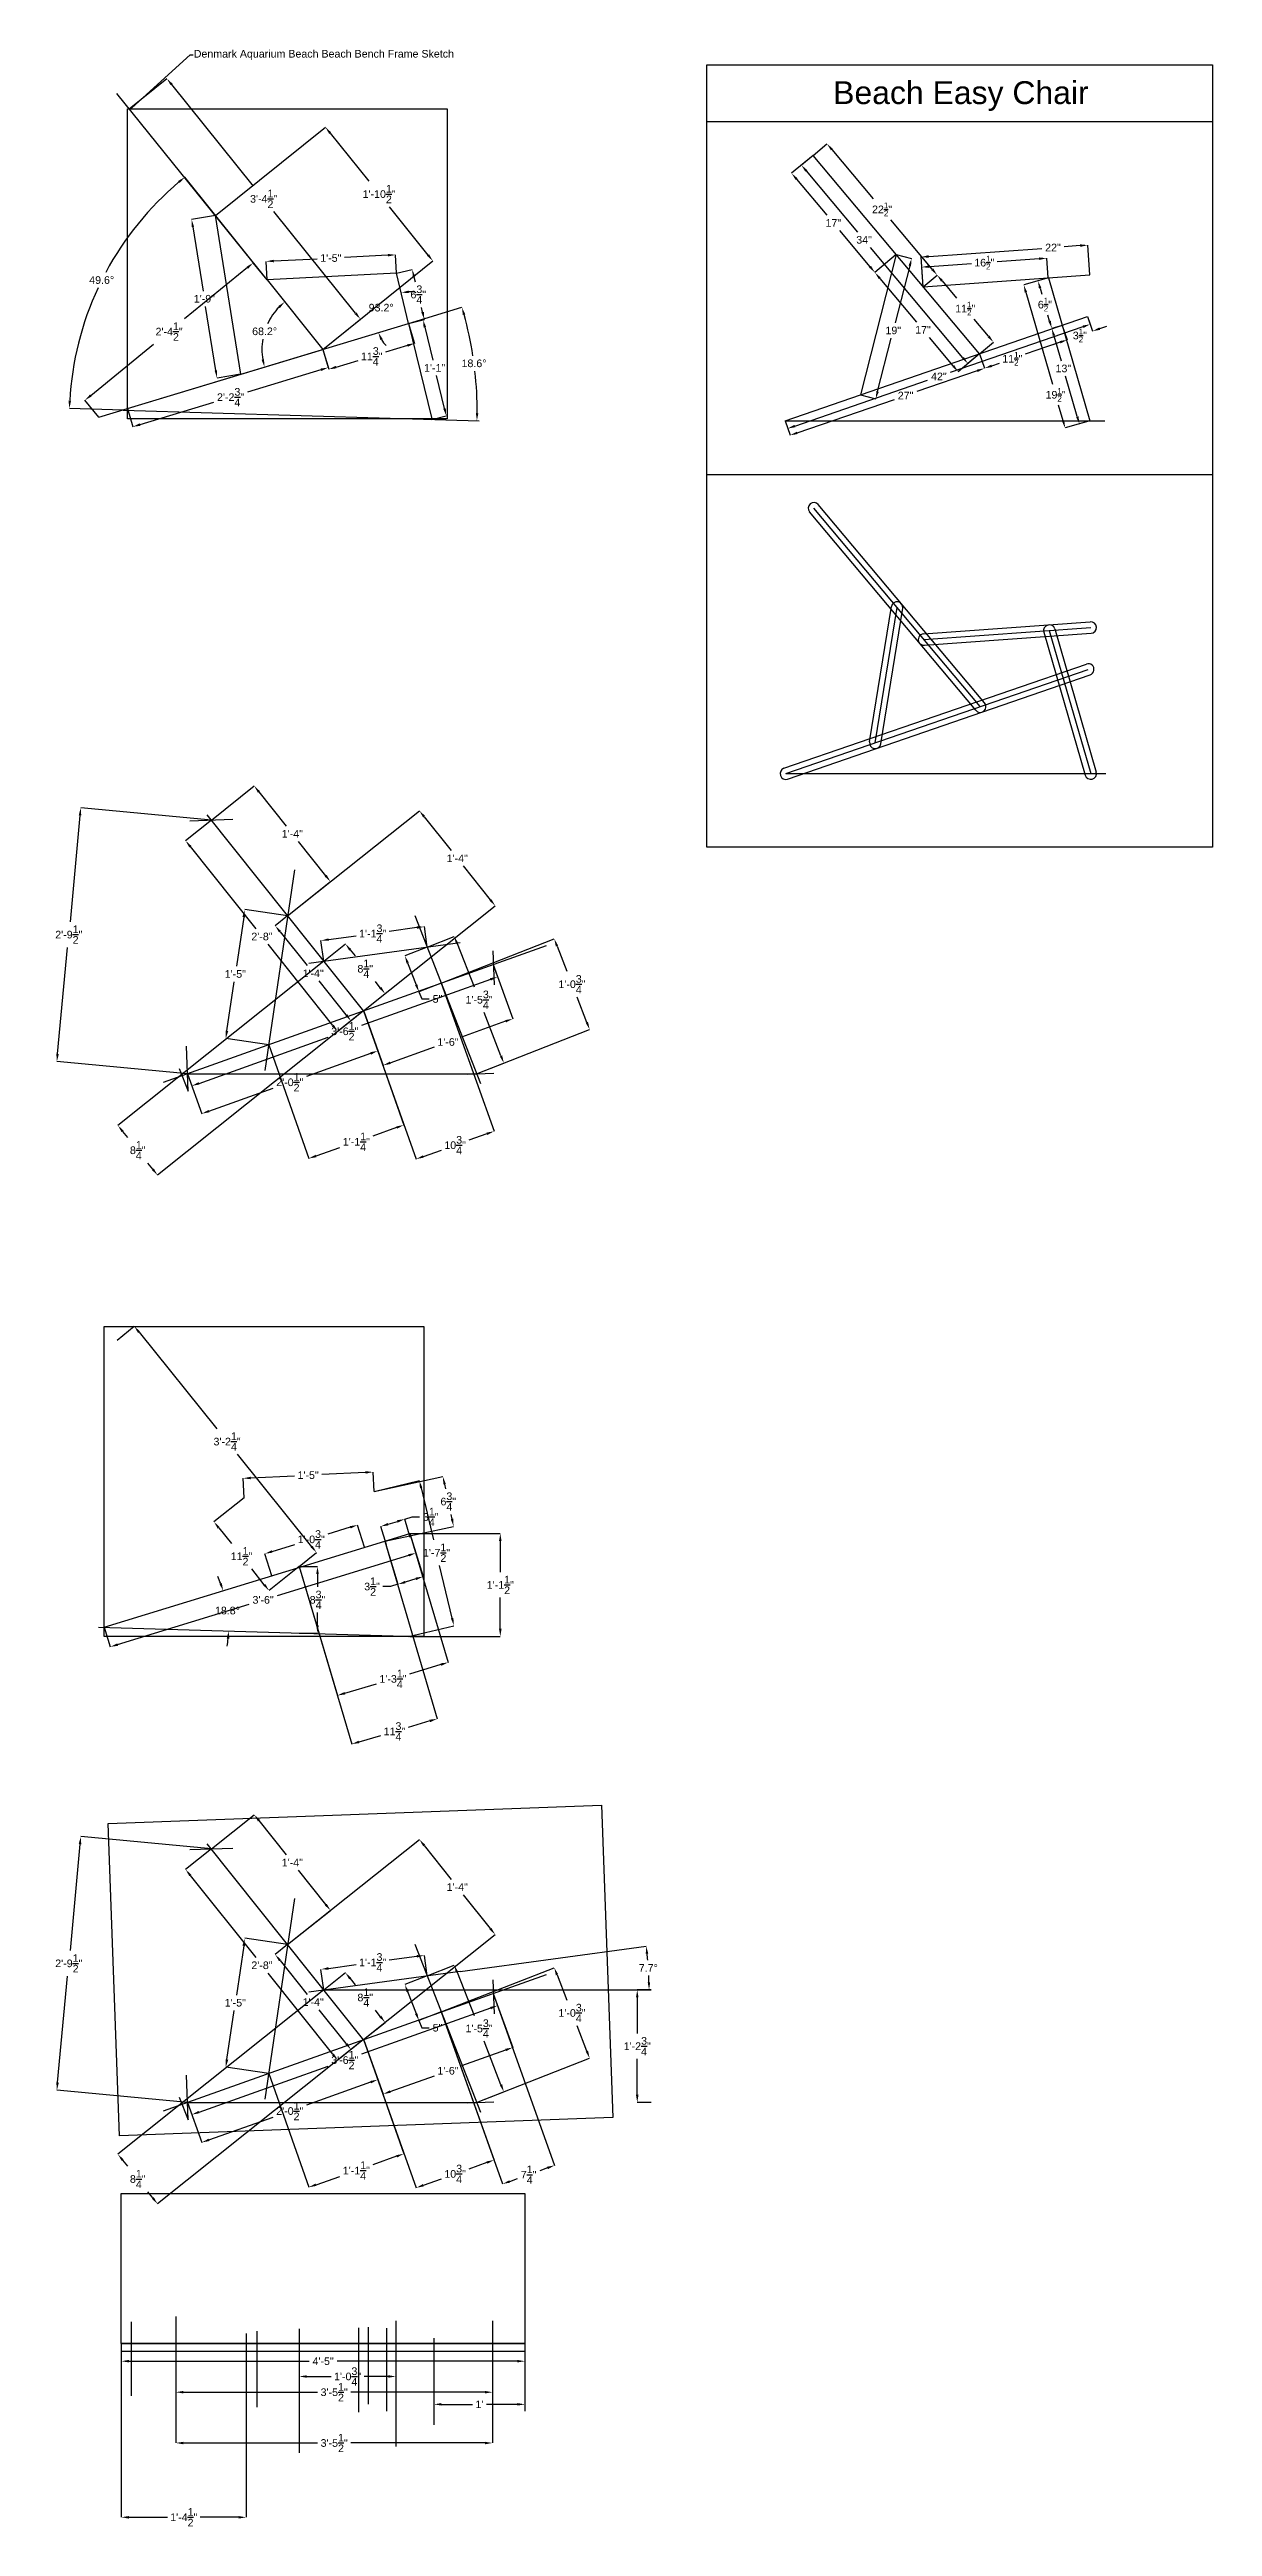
# Model space of a CAD drawing. Header units: inches. Extents: x 14 to 166, y 14 to 453.
# Drawn here: x 13.5 to 166.2, y 13.7 to 338.8 of the extents above; entities that cross this region are included whole.
import ezdxf
from ezdxf import colors
from ezdxf.entities.mleader import LeaderData, LeaderLine
from ezdxf.math import Vec2, Vec3

# ---------------------------------------------------------------- set-up
doc = ezdxf.new("R2010")
doc.units = ezdxf.units.IN
doc.header["$MEASUREMENT"] = 0
doc.styles.get("Standard").update_dxf_attribs({"font": 'arial.ttf'})
doc.dimstyles.get("Standard").update_dxf_attribs({"dimtxt": 1, "dimasz": 1, "dimexe": 0, "dimexo": 0, "dimgap": 0.5, "dimtad": 0, "dimtih": 1, "dimtoh": 1, "dimzin": 0, "dimdsep": 46, "dimlunit": 4, "dimtxsty": 'Standard', "dimcen": 0.5, "dimclrd": 1, "dimclre": 253, "dimadec": 1, "dimazin": 2, "dimtfac": 1, "dimtofl": 0, "dimtmove": 0, "dimatfit": 3, "dimfxl": 1, "dimtolj": 1, "dimtzin": 0, "dimlwe": 25, "dimarcsym": 0})
doc.dimstyles.new('Standard Inch', dxfattribs={"dimtxt": 1, "dimasz": 1, "dimexe": 0, "dimexo": 0, "dimgap": 0.5, "dimtad": 0, "dimtih": 1, "dimtoh": 1, "dimrnd": 0.25, "dimzin": 0, "dimdsep": 46, "dimlunit": 5, "dimtxsty": 'Standard', "dimcen": 0.5, "dimclrd": 1, "dimclre": 253, "dimadec": 1, "dimazin": 2, "dimtfac": 0.75, "dimtofl": 0, "dimtmove": 0, "dimatfit": 3, "dimfxl": 1, "dimtolj": 1, "dimtzin": 0, "dimlwe": 25, "dimarcsym": 0})
picture_1 = doc.add_image_def('image1.png', size_in_pixel=(788, 293))
picture_2 = doc.add_image_def('image2.psd', size_in_pixel=(1024, 648))
picture_3 = doc.add_image_def('image3.psd', size_in_pixel=(988, 958))

msp = doc.modelspace()

# ---------------------------------------------------------------- texts
at = {"insert": (116.413, 334.629), "char_height": 3, "attachment_point": 1}
msp.add_mtext_dynamic_manual_height_columns('Beach Easy Chair', width=35.33009, gutter_width=1, heights=[0], dxfattribs=at)

# ---------------------------------------------------------------- blocks, each defined once
blk = doc.blocks.new('*D1')
at = {"color": 253, "lineweight": 25, "transparency": 16777216}
for p, q in [((22.95, 37.74), (22.95, 35.43)), ((75.95, 37.74), (75.95, 35.43))]:
    blk.add_line(p, q, dxfattribs=at)
at = {"color": 1, "lineweight": -2, "transparency": 16777216}
for p, q in [((23.95, 35.43), (47.6, 35.43)), ((74.95, 35.43), (51.3, 35.43))]:
    blk.add_line(p, q, dxfattribs=at)
at = {"color": 1, "transparency": 16777216}
for points in [[(23.95, 35.6), (23.95, 35.27), (22.95, 35.43)], [(74.95, 35.6), (74.95, 35.27), (75.95, 35.43)]]:
    blk.add_solid(points, dxfattribs=at)
at = {"layer": 'Defpoints', "color": 0, "transparency": 16777216}
for p in [(22.95, 37.74), (75.95, 37.74), (75.95, 35.43)]:
    blk.add_point(p, dxfattribs=at)
at = {"color": 0, "transparency": 16777216, "insert": (49.45, 35.43), "char_height": 1, "attachment_point": 5}
blk.add_mtext('\\A1;4\'-5"', dxfattribs=at)
blk = doc.blocks.new('*D2')
at = {"color": 253, "lineweight": 25, "transparency": 16777216}
for p, q in [((30.11, 36.74), (30.11, 31.36)), ((71.69, 36.74), (71.69, 31.36))]:
    blk.add_line(p, q, dxfattribs=at)
at = {"color": 1, "lineweight": -2, "transparency": 16777216}
for p, q in [((31.11, 31.36), (48.7, 31.36)), ((70.69, 31.36), (53.09, 31.36))]:
    blk.add_line(p, q, dxfattribs=at)
at = {"color": 1, "transparency": 16777216}
for points in [[(31.11, 31.53), (31.11, 31.2), (30.11, 31.36)], [(70.69, 31.53), (70.69, 31.2), (71.69, 31.36)]]:
    blk.add_solid(points, dxfattribs=at)
at = {"layer": 'Defpoints', "color": 0, "transparency": 16777216}
for p in [(30.11, 36.74), (71.69, 36.74), (71.69, 31.36)]:
    blk.add_point(p, dxfattribs=at)
at = {"color": 0, "transparency": 16777216, "insert": (50.9, 31.36), "char_height": 1, "attachment_point": 5}
blk.add_mtext('\\A1;3\'-5{\\H1x;\\S1/2;}"', dxfattribs=at)
blk = doc.blocks.new('*D3')
at = {"color": 253, "lineweight": 25, "transparency": 16777216}
for p, q in [((30.11, 36.74), (30.11, 24.7)), ((71.69, 36.74), (71.69, 24.7))]:
    blk.add_line(p, q, dxfattribs=at)
at = {"color": 1, "lineweight": -2, "transparency": 16777216}
for p, q in [((31.11, 24.7), (48.7, 24.7)), ((70.69, 24.7), (53.09, 24.7))]:
    blk.add_line(p, q, dxfattribs=at)
at = {"color": 1, "transparency": 16777216}
for points in [[(31.11, 24.86), (31.11, 24.53), (30.11, 24.7)], [(70.69, 24.86), (70.69, 24.53), (71.69, 24.7)]]:
    blk.add_solid(points, dxfattribs=at)
at = {"layer": 'Defpoints', "color": 0, "transparency": 16777216}
for p in [(30.11, 36.74), (71.69, 36.74), (71.69, 24.7)]:
    blk.add_point(p, dxfattribs=at)
at = {"color": 0, "transparency": 16777216, "insert": (50.9, 24.7), "char_height": 1, "attachment_point": 5}
blk.add_mtext('\\A1;3\'-5{\\H1x;\\S1/2;}"', dxfattribs=at)
blk = doc.blocks.new('*D4')
at = {"color": 253, "lineweight": 25, "transparency": 16777216}
for p, q in [((34.78, 102.67), (31.39, 99.96)), ((54.74, 77.63), (51.36, 74.92))]:
    blk.add_line(p, q, dxfattribs=at)
at = {"color": 1, "lineweight": -2, "transparency": 16777216}
for p, q in [((32.01, 99.18), (40.61, 88.4)), ((50.73, 75.71), (42.22, 86.37))]:
    blk.add_line(p, q, dxfattribs=at)
at = {"color": 1, "transparency": 16777216}
for points in [[(32.14, 99.29), (31.88, 99.08), (31.39, 99.96)], [(50.86, 75.81), (50.6, 75.6), (51.36, 74.92)]]:
    blk.add_solid(points, dxfattribs=at)
at = {"layer": 'Defpoints', "color": 0, "transparency": 16777216}
for p in [(34.78, 102.67), (51.36, 74.92), (54.74, 77.63)]:
    blk.add_point(p, dxfattribs=at)
at = {"color": 0, "transparency": 16777216, "insert": (41.42, 87.38), "char_height": 1, "attachment_point": 5}
blk.add_mtext('\\A1;2\'-8"', dxfattribs=at)
blk = doc.blocks.new('*D5')
at = {"color": 1, "lineweight": -2, "transparency": 16777216}
for p, q in [((39.02, 89.94), (38.07, 83.48)), ((36.83, 75.01), (37.77, 81.46))]:
    blk.add_line(p, q, dxfattribs=at)
at = {"color": 253, "lineweight": 25, "transparency": 16777216}
for p, q in [((44.79, 90.1), (39.16, 90.93)), ((42.31, 73.19), (36.68, 74.02))]:
    blk.add_line(p, q, dxfattribs=at)
at = {"color": 1, "transparency": 16777216}
for points in [[(38.85, 89.96), (39.18, 89.92), (39.16, 90.93)], [(36.66, 75.03), (36.99, 74.98), (36.68, 74.02)]]:
    blk.add_solid(points, dxfattribs=at)
at = {"layer": 'Defpoints', "color": 0, "transparency": 16777216}
for p in [(39.16, 90.93), (44.79, 90.1), (42.31, 73.19)]:
    blk.add_point(p, dxfattribs=at)
at = {"color": 0, "transparency": 16777216, "insert": (37.92, 82.47), "char_height": 1, "attachment_point": 5}
blk.add_mtext('\\A1;1\'-5"', dxfattribs=at)
blk = doc.blocks.new('*D6')
at = {"color": 1, "lineweight": -2, "transparency": 16777216}
for p, q in [((61.75, 88.56), (58.12, 88.06)), ((50.16, 86.98), (53.79, 87.48))]:
    blk.add_line(p, q, dxfattribs=at)
at = {"color": 253, "lineweight": 25, "transparency": 16777216}
for p, q in [((63.11, 86), (62.74, 88.69)), ((49.53, 84.16), (49.17, 86.85))]:
    blk.add_line(p, q, dxfattribs=at)
at = {"color": 1, "transparency": 16777216}
for points in [[(61.73, 88.72), (61.77, 88.39), (62.74, 88.69)], [(50.14, 87.15), (50.18, 86.82), (49.17, 86.85)]]:
    blk.add_solid(points, dxfattribs=at)
at = {"layer": 'Defpoints', "color": 0, "transparency": 16777216}
for p in [(62.74, 88.69), (63.11, 86), (49.53, 84.16)]:
    blk.add_point(p, dxfattribs=at)
at = {"color": 0, "transparency": 16777216, "insert": (55.95, 87.77), "char_height": 1, "attachment_point": 5}
blk.add_mtext('\\A1;1\'-1{\\H1x;\\S3/4;}"', dxfattribs=at)
blk = doc.blocks.new('*D7')
at = {"color": 1, "lineweight": -2, "transparency": 16777216}
for p, q in [((71.42, 81.77), (54.48, 75.73)), ((33.16, 68.12), (50.1, 74.16))]:
    blk.add_line(p, q, dxfattribs=at)
at = {"color": 253, "lineweight": 25, "transparency": 16777216}
for p, q in [((71.79, 83.7), (72.36, 82.1)), ((31.65, 69.39), (32.22, 67.79))]:
    blk.add_line(p, q, dxfattribs=at)
at = {"color": 1, "transparency": 16777216}
for points in [[(71.36, 81.92), (71.48, 81.61), (72.36, 82.1)], [(33.1, 68.28), (33.22, 67.97), (32.22, 67.79)]]:
    blk.add_solid(points, dxfattribs=at)
at = {"layer": 'Defpoints', "color": 0, "transparency": 16777216}
for p in [(71.79, 83.7), (72.36, 82.1), (31.65, 69.39)]:
    blk.add_point(p, dxfattribs=at)
at = {"color": 0, "transparency": 16777216, "insert": (52.29, 74.95), "char_height": 1, "attachment_point": 5}
blk.add_mtext('\\A1;3\'-6{\\H1x;\\S1/2;}"', dxfattribs=at)
blk = doc.blocks.new('*D8')
at = {"color": 253, "lineweight": 25, "transparency": 16777216}
for p, q in [((63.11, 86), (66.67, 87.4)), ((69.6, 69.39), (73.17, 70.78))]:
    blk.add_line(p, q, dxfattribs=at)
at = {"color": 1, "lineweight": -2, "transparency": 16777216}
for p, q in [((67.03, 86.47), (69.26, 80.78)), ((72.8, 71.72), (70.58, 77.41))]:
    blk.add_line(p, q, dxfattribs=at)
at = {"color": 1, "transparency": 16777216}
for points in [[(67.19, 86.53), (66.88, 86.41), (66.67, 87.4)], [(72.96, 71.78), (72.65, 71.65), (73.17, 70.78)]]:
    blk.add_solid(points, dxfattribs=at)
at = {"layer": 'Defpoints', "color": 0, "transparency": 16777216}
for p in [(63.11, 86), (69.6, 69.39), (73.17, 70.78)]:
    blk.add_point(p, dxfattribs=at)
at = {"color": 0, "transparency": 16777216, "insert": (69.92, 79.09), "char_height": 1, "attachment_point": 5}
blk.add_mtext('\\A1;1\'-5{\\H1x;\\S3/4;}"', dxfattribs=at)
blk = doc.blocks.new('*D9')
at = {"color": 253, "lineweight": 25, "transparency": 16777216}
for p, q in [((44.79, 90.1), (43.16, 88.8)), ((54.74, 77.63), (53.11, 76.32))]:
    blk.add_line(p, q, dxfattribs=at)
at = {"color": 1, "lineweight": -2, "transparency": 16777216}
for p, q in [((43.79, 88.02), (47.34, 83.57)), ((52.49, 77.11), (48.94, 81.56))]:
    blk.add_line(p, q, dxfattribs=at)
at = {"color": 1, "transparency": 16777216}
for points in [[(43.92, 88.12), (43.66, 87.92), (43.16, 88.8)], [(52.62, 77.21), (52.36, 77), (53.11, 76.32)]]:
    blk.add_solid(points, dxfattribs=at)
at = {"layer": 'Defpoints', "color": 0, "transparency": 16777216}
for p in [(44.79, 90.1), (53.11, 76.32), (54.74, 77.63)]:
    blk.add_point(p, dxfattribs=at)
at = {"color": 0, "transparency": 16777216, "insert": (48.14, 82.56), "char_height": 1, "attachment_point": 5}
blk.add_mtext('\\A1;1\'-4"', dxfattribs=at)
blk = doc.blocks.new('*D10')
at = {"color": 253, "lineweight": 25, "transparency": 16777216}
for p, q in [((63.11, 86), (60.18, 84.86)), ((64.96, 81.27), (62.03, 80.12))]:
    blk.add_line(p, q, dxfattribs=at)
at = {"color": 1, "lineweight": -2, "transparency": 16777216}
for p, q in [((60.54, 83.93), (61.67, 81.05)), ((62.03, 80.12), (62.39, 79.19)), ((62.39, 79.19), (63.39, 79.19))]:
    blk.add_line(p, q, dxfattribs=at)
at = {"color": 1, "transparency": 16777216}
for points in [[(60.7, 83.99), (60.39, 83.87), (60.18, 84.86)], [(61.82, 81.11), (61.51, 80.99), (62.03, 80.12)]]:
    blk.add_solid(points, dxfattribs=at)
at = {"layer": 'Defpoints', "color": 0, "transparency": 16777216}
for p in [(63.11, 86), (64.96, 81.27), (62.03, 80.12)]:
    blk.add_point(p, dxfattribs=at)
at = {"color": 0, "transparency": 16777216, "insert": (64.47, 79.19), "char_height": 1, "attachment_point": 5}
blk.add_mtext('\\A1;5"', dxfattribs=at)
blk = doc.blocks.new('*D11')
at = {"color": 253, "lineweight": 25, "transparency": 16777216}
for p, q in [((54.74, 77.63), (56.62, 72.38)), ((31.65, 69.39), (33.52, 64.14))]:
    blk.add_line(p, q, dxfattribs=at)
at = {"color": 1, "lineweight": -2, "transparency": 16777216}
for p, q in [((55.67, 72.04), (47.27, 69.04)), ((34.46, 64.48), (42.87, 67.47))]:
    blk.add_line(p, q, dxfattribs=at)
at = {"color": 1, "transparency": 16777216}
for points in [[(55.62, 72.2), (55.73, 71.88), (56.62, 72.38)], [(34.41, 64.63), (34.52, 64.32), (33.52, 64.14)]]:
    blk.add_solid(points, dxfattribs=at)
at = {"layer": 'Defpoints', "color": 0, "transparency": 16777216}
for p in [(54.74, 77.63), (56.62, 72.38), (31.65, 69.39)]:
    blk.add_point(p, dxfattribs=at)
at = {"color": 0, "transparency": 16777216, "insert": (45.07, 68.26), "char_height": 1, "attachment_point": 5}
blk.add_mtext('\\A1;2\'-0{\\H1x;\\S1/2;}"', dxfattribs=at)
blk = doc.blocks.new('*D12')
at = {"color": 253, "lineweight": 25, "transparency": 16777216}
for p, q in [((49.53, 84.16), (52.37, 86.42)), ((54.74, 77.63), (57.59, 79.89))]:
    blk.add_line(p, q, dxfattribs=at)
at = {"color": 1, "lineweight": -2, "transparency": 16777216}
for p, q in [((53, 85.64), (53.64, 84.84)), ((56.96, 80.67), (56.32, 81.48))]:
    blk.add_line(p, q, dxfattribs=at)
at = {"color": 1, "transparency": 16777216}
for points in [[(53.13, 85.75), (52.87, 85.54), (52.37, 86.42)], [(57.09, 80.78), (56.83, 80.57), (57.59, 79.89)]]:
    blk.add_solid(points, dxfattribs=at)
at = {"layer": 'Defpoints', "color": 0, "transparency": 16777216}
for p in [(52.37, 86.42), (49.53, 84.16), (54.74, 77.63)]:
    blk.add_point(p, dxfattribs=at)
at = {"color": 0, "transparency": 16777216, "insert": (54.98, 83.16), "char_height": 1, "attachment_point": 5}
blk.add_mtext('\\A1;8{\\H1x;\\S1/4;}"', dxfattribs=at)
blk = doc.blocks.new('*D13')
at = {"color": 253, "lineweight": 25, "transparency": 16777216}
for p, q in [((71.79, 83.7), (74.35, 76.6)), ((54.78, 77.58), (57.33, 70.48))]:
    blk.add_line(p, q, dxfattribs=at)
at = {"color": 1, "lineweight": -2, "transparency": 16777216}
for p, q in [((73.41, 76.26), (67.62, 74.18)), ((58.27, 70.82), (64.06, 72.9))]:
    blk.add_line(p, q, dxfattribs=at)
at = {"color": 1, "transparency": 16777216}
for points in [[(73.35, 76.42), (73.46, 76.11), (74.35, 76.6)], [(58.22, 70.98), (58.33, 70.66), (57.33, 70.48)]]:
    blk.add_solid(points, dxfattribs=at)
at = {"layer": 'Defpoints', "color": 0, "transparency": 16777216}
for p in [(71.79, 83.7), (54.78, 77.58), (74.35, 76.6)]:
    blk.add_point(p, dxfattribs=at)
at = {"color": 0, "transparency": 16777216, "insert": (65.84, 73.54), "char_height": 1, "attachment_point": 5}
blk.add_mtext('\\A1;1\'-6"', dxfattribs=at)
blk = doc.blocks.new('*D15')
at = {"color": 253, "lineweight": 25, "transparency": 16777216}
for p, q in [((64.96, 81.27), (79.8, 87.07)), ((69.6, 69.39), (84.44, 75.19))]:
    blk.add_line(p, q, dxfattribs=at)
at = {"color": 1, "lineweight": -2, "transparency": 16777216}
for p, q in [((80.16, 86.14), (81.46, 82.82)), ((84.08, 76.12), (82.78, 79.45))]:
    blk.add_line(p, q, dxfattribs=at)
at = {"color": 1, "transparency": 16777216}
for points in [[(80.31, 86.2), (80, 86.08), (79.8, 87.07)], [(84.23, 76.18), (83.92, 76.06), (84.44, 75.19)]]:
    blk.add_solid(points, dxfattribs=at)
at = {"layer": 'Defpoints', "color": 0, "transparency": 16777216}
for p in [(64.96, 81.27), (84.44, 75.19), (69.6, 69.39)]:
    blk.add_point(p, dxfattribs=at)
at = {"color": 0, "transparency": 16777216, "insert": (82.12, 81.13), "char_height": 1, "attachment_point": 5}
blk.add_mtext('\\A1;1\'-0{\\H1x;\\S3/4;}"', dxfattribs=at)
blk = doc.blocks.new('*D16')
at = {"color": 253, "lineweight": 25, "transparency": 16777216}
for p, q in [((64.96, 81.27), (71.89, 61.83)), ((54.74, 77.63), (61.67, 58.19))]:
    blk.add_line(p, q, dxfattribs=at)
at = {"color": 1, "lineweight": -2, "transparency": 16777216}
for p, q in [((62.62, 58.53), (64.99, 59.37)), ((70.95, 61.5), (68.58, 60.65))]:
    blk.add_line(p, q, dxfattribs=at)
at = {"color": 1, "transparency": 16777216}
for points in [[(70.89, 61.65), (71, 61.34), (71.89, 61.83)], [(62.56, 58.68), (62.67, 58.37), (61.67, 58.19)]]:
    blk.add_solid(points, dxfattribs=at)
at = {"layer": 'Defpoints', "color": 0, "transparency": 16777216}
for p in [(64.96, 81.27), (54.74, 77.63), (71.89, 61.83)]:
    blk.add_point(p, dxfattribs=at)
at = {"color": 0, "transparency": 16777216, "insert": (66.78, 60.01), "char_height": 1, "attachment_point": 5}
blk.add_mtext('\\A1;10{\\H1x;\\S3/4;}"', dxfattribs=at)
blk = doc.blocks.new('*D18')
at = {"color": 253, "lineweight": 25, "transparency": 16777216}
for p, q in [((34.78, 102.67), (17.62, 104.28)), ((31.65, 69.39), (14.5, 71))]:
    blk.add_line(p, q, dxfattribs=at)
at = {"color": 1, "lineweight": -2, "transparency": 16777216}
for p, q in [((17.53, 103.28), (16.22, 89.32)), ((14.59, 72), (15.9, 85.96))]:
    blk.add_line(p, q, dxfattribs=at)
at = {"color": 1, "transparency": 16777216}
for points in [[(17.37, 103.3), (17.7, 103.27), (17.62, 104.28)], [(14.42, 72.01), (14.76, 71.98), (14.5, 71)]]:
    blk.add_solid(points, dxfattribs=at)
at = {"layer": 'Defpoints', "color": 0, "transparency": 16777216}
for p in [(17.62, 104.28), (34.78, 102.67), (31.65, 69.39)]:
    blk.add_point(p, dxfattribs=at)
at = {"color": 0, "transparency": 16777216, "insert": (16.06, 87.64), "char_height": 1, "attachment_point": 5}
blk.add_mtext('\\A1;2\'-9{\\H1x;\\S1/2;}"', dxfattribs=at)
blk = doc.blocks.new('*D19')
at = {"color": 253, "lineweight": 25, "transparency": 16777216}
for p, q in [((54.78, 77.58), (60.04, 62.65)), ((42.31, 73.19), (47.57, 58.26))]:
    blk.add_line(p, q, dxfattribs=at)
at = {"color": 1, "lineweight": -2, "transparency": 16777216}
for p, q in [((59.09, 62.32), (55.97, 61.21)), ((48.52, 58.59), (51.64, 59.69))]:
    blk.add_line(p, q, dxfattribs=at)
at = {"color": 1, "transparency": 16777216}
for points in [[(59.04, 62.47), (59.15, 62.16), (60.04, 62.65)], [(48.46, 58.75), (48.57, 58.43), (47.57, 58.26)]]:
    blk.add_solid(points, dxfattribs=at)
at = {"layer": 'Defpoints', "color": 0, "transparency": 16777216}
for p in [(54.78, 77.58), (42.31, 73.19), (60.04, 62.65)]:
    blk.add_point(p, dxfattribs=at)
at = {"color": 0, "transparency": 16777216, "insert": (53.81, 60.45), "char_height": 1, "attachment_point": 5}
blk.add_mtext('\\A1;1\'-1{\\H1x;\\S1/4;}"', dxfattribs=at)
blk = doc.blocks.new('*D20')
at = {"color": 253, "lineweight": 25, "transparency": 16777216}
for p, q in [((44.79, 90.1), (62.09, 103.89)), ((54.74, 77.63), (72.04, 91.42))]:
    blk.add_line(p, q, dxfattribs=at)
at = {"color": 1, "lineweight": -2, "transparency": 16777216}
for p, q in [((62.71, 103.11), (66.26, 98.66)), ((71.41, 92.2), (67.86, 96.65))]:
    blk.add_line(p, q, dxfattribs=at)
at = {"color": 1, "transparency": 16777216}
for points in [[(62.84, 103.22), (62.58, 103.01), (62.09, 103.89)], [(71.54, 92.3), (71.28, 92.09), (72.04, 91.42)]]:
    blk.add_solid(points, dxfattribs=at)
at = {"layer": 'Defpoints', "color": 0, "transparency": 16777216}
for p in [(62.09, 103.89), (44.79, 90.1), (54.74, 77.63)]:
    blk.add_point(p, dxfattribs=at)
at = {"color": 0, "transparency": 16777216, "insert": (67.06, 97.65), "char_height": 1, "attachment_point": 5}
blk.add_mtext('\\A1;1\'-4"', dxfattribs=at)
blk = doc.blocks.new('*D21')
at = {"color": 253, "lineweight": 25, "transparency": 16777216}
for p, q in [((49.53, 84.16), (22.5, 62.6)), ((54.74, 77.63), (27.71, 56.07))]:
    blk.add_line(p, q, dxfattribs=at)
at = {"color": 1, "lineweight": -2, "transparency": 16777216}
for p, q in [((23.13, 61.82), (23.77, 61.01)), ((27.09, 56.85), (26.45, 57.66))]:
    blk.add_line(p, q, dxfattribs=at)
at = {"color": 1, "transparency": 16777216}
for points in [[(23.26, 61.92), (23, 61.72), (22.5, 62.6)], [(27.22, 56.95), (26.96, 56.75), (27.71, 56.07)]]:
    blk.add_solid(points, dxfattribs=at)
at = {"layer": 'Defpoints', "color": 0, "transparency": 16777216}
for p in [(49.53, 84.16), (54.74, 77.63), (27.71, 56.07)]:
    blk.add_point(p, dxfattribs=at)
at = {"color": 0, "transparency": 16777216, "insert": (25.11, 59.34), "char_height": 1, "attachment_point": 5}
blk.add_mtext('\\A1;8{\\H1x;\\S1/4;}"', dxfattribs=at)
blk = doc.blocks.new('*D22')
at = {"color": 253, "lineweight": 25, "transparency": 16777216}
for p, q in [((34.78, 102.67), (40.4, 107.15)), ((44.79, 90.1), (50.42, 94.59))]:
    blk.add_line(p, q, dxfattribs=at)
at = {"color": 1, "lineweight": -2, "transparency": 16777216}
for p, q in [((41.02, 106.37), (44.61, 101.87)), ((49.79, 95.37), (46.21, 99.87))]:
    blk.add_line(p, q, dxfattribs=at)
at = {"color": 1, "transparency": 16777216}
for points in [[(41.15, 106.47), (40.89, 106.26), (40.4, 107.15)], [(49.92, 95.47), (49.66, 95.26), (50.42, 94.59)]]:
    blk.add_solid(points, dxfattribs=at)
at = {"layer": 'Defpoints', "color": 0, "transparency": 16777216}
for p in [(34.78, 102.67), (50.42, 94.59), (44.79, 90.1)]:
    blk.add_point(p, dxfattribs=at)
at = {"color": 0, "transparency": 16777216, "insert": (45.41, 100.87), "char_height": 1, "attachment_point": 5}
blk.add_mtext('\\A1;1\'-4"', dxfattribs=at)
blk = doc.blocks.new('*D24')
at = {"color": 253, "lineweight": 25, "transparency": 16777216}
for p, q in [((22.95, 36.74), (22.95, 14.95)), ((39.35, 36.74), (39.35, 14.95))]:
    blk.add_line(p, q, dxfattribs=at)
at = {"color": 1, "lineweight": -2, "transparency": 16777216}
for p, q in [((23.95, 14.95), (29.01, 14.95)), ((38.35, 14.95), (33.3, 14.95))]:
    blk.add_line(p, q, dxfattribs=at)
at = {"color": 1, "transparency": 16777216}
for points in [[(23.95, 15.11), (23.95, 14.78), (22.95, 14.95)], [(38.35, 15.11), (38.35, 14.78), (39.35, 14.95)]]:
    blk.add_solid(points, dxfattribs=at)
at = {"layer": 'Defpoints', "color": 0, "transparency": 16777216}
for p in [(22.95, 36.74), (39.35, 36.74), (39.35, 14.95)]:
    blk.add_point(p, dxfattribs=at)
at = {"color": 0, "transparency": 16777216, "insert": (31.15, 14.95), "char_height": 1, "attachment_point": 5}
blk.add_mtext('\\A1;1\'-4{\\H1x;\\S1/2;}"', dxfattribs=at)
blk = doc.blocks.new('*D25')
at = {"color": 253, "lineweight": 25, "transparency": 16777216}
for p, q in [((63.99, 36.74), (63.99, 29.77)), ((75.95, 36.74), (75.95, 29.77))]:
    blk.add_line(p, q, dxfattribs=at)
at = {"color": 1, "lineweight": -2, "transparency": 16777216}
for p, q in [((64.99, 29.77), (69.06, 29.77)), ((74.95, 29.77), (70.88, 29.77))]:
    blk.add_line(p, q, dxfattribs=at)
at = {"color": 1, "transparency": 16777216}
for points in [[(64.99, 29.94), (64.99, 29.61), (63.99, 29.77)], [(74.95, 29.94), (74.95, 29.61), (75.95, 29.77)]]:
    blk.add_solid(points, dxfattribs=at)
at = {"layer": 'Defpoints', "color": 0, "transparency": 16777216}
for p in [(63.99, 36.74), (75.95, 36.74), (75.95, 29.77)]:
    blk.add_point(p, dxfattribs=at)
at = {"color": 0, "transparency": 16777216, "insert": (69.97, 29.77), "char_height": 1, "attachment_point": 5}
blk.add_mtext("\\A1;1'", dxfattribs=at)
blk = doc.blocks.new('*D26')
at = {"color": 253, "lineweight": 25, "transparency": 16777216}
for p, q in [((46.31, 36.74), (46.31, 33.43)), ((59.01, 36.74), (59.01, 33.43))]:
    blk.add_line(p, q, dxfattribs=at)
at = {"color": 1, "lineweight": -2, "transparency": 16777216}
for p, q in [((47.31, 33.43), (50.5, 33.43)), ((58.01, 33.43), (54.82, 33.43))]:
    blk.add_line(p, q, dxfattribs=at)
at = {"color": 1, "transparency": 16777216}
for points in [[(47.31, 33.59), (47.31, 33.26), (46.31, 33.43)], [(58.01, 33.59), (58.01, 33.26), (59.01, 33.43)]]:
    blk.add_solid(points, dxfattribs=at)
at = {"layer": 'Defpoints', "color": 0, "transparency": 16777216}
for p in [(46.31, 36.74), (59.01, 36.74), (59.01, 33.43)]:
    blk.add_point(p, dxfattribs=at)
at = {"color": 0, "transparency": 16777216, "insert": (52.66, 33.43), "char_height": 1, "attachment_point": 5}
blk.add_mtext('\\A1;1\'-0{\\H1x;\\S3/4;}"', dxfattribs=at)
blk = doc.blocks.new('*D29')
at = {"color": 253, "lineweight": 25, "transparency": 16777216}
for p, q in [((56.13, 149.58), (62.09, 150.99)), ((60.67, 130.54), (66.62, 131.95))]:
    blk.add_line(p, q, dxfattribs=at)
at = {"color": 1, "lineweight": -2, "transparency": 16777216}
for p, q in [((62.32, 150.02), (63.95, 143.2)), ((66.39, 132.93), (64.74, 139.86))]:
    blk.add_line(p, q, dxfattribs=at)
at = {"color": 1, "transparency": 16777216}
for points in [[(62.48, 150.06), (62.16, 149.98), (62.09, 150.99)], [(66.55, 132.97), (66.23, 132.89), (66.62, 131.95)]]:
    blk.add_solid(points, dxfattribs=at)
at = {"layer": 'Defpoints', "color": 0, "transparency": 16777216}
for p in [(56.13, 149.58), (60.67, 130.54), (66.62, 131.95)]:
    blk.add_point(p, dxfattribs=at)
at = {"color": 0, "transparency": 16777216, "insert": (64.34, 141.53), "char_height": 1, "attachment_point": 5}
blk.add_mtext('\\A1;1\'-7{\\H1x;\\S1/2;}"', dxfattribs=at)
blk = doc.blocks.new('*D30')
at = {"color": 1, "lineweight": -2, "transparency": 16777216}
for p, q in [((53.02, 144.86), (50.05, 143.94)), ((42.76, 141.69), (45.73, 142.61))]:
    blk.add_line(p, q, dxfattribs=at)
at = {"color": 253, "lineweight": 25, "transparency": 16777216}
for p, q in [((54.87, 142.26), (53.98, 145.16)), ((42.7, 138.5), (41.81, 141.4))]:
    blk.add_line(p, q, dxfattribs=at)
at = {"color": 1, "transparency": 16777216}
for points in [[(52.97, 145.02), (53.07, 144.7), (53.98, 145.16)], [(42.71, 141.85), (42.81, 141.53), (41.81, 141.4)]]:
    blk.add_solid(points, dxfattribs=at)
at = {"layer": 'Defpoints', "color": 0, "transparency": 16777216}
for p in [(53.98, 145.16), (54.87, 142.26), (42.7, 138.5)]:
    blk.add_point(p, dxfattribs=at)
at = {"color": 0, "transparency": 16777216, "insert": (47.89, 143.28), "char_height": 1, "attachment_point": 5}
blk.add_mtext('\\A1;1\'-0{\\H1x;\\S3/4;}"', dxfattribs=at)
blk = doc.blocks.new('*D31')
at = {"color": 253, "lineweight": 25, "transparency": 16777216}
for p, q in [((22.39, 169.42), (24.66, 171.24)), ((46.31, 139.72), (48.58, 141.55))]:
    blk.add_line(p, q, dxfattribs=at)
at = {"color": 1, "lineweight": -2, "transparency": 16777216}
for p, q in [((25.28, 170.46), (35.49, 157.79)), ((47.95, 142.32), (38.19, 154.44))]:
    blk.add_line(p, q, dxfattribs=at)
at = {"color": 1, "transparency": 16777216}
for points in [[(25.41, 170.57), (25.15, 170.36), (24.66, 171.24)], [(48.08, 142.43), (47.82, 142.22), (48.58, 141.55)]]:
    blk.add_solid(points, dxfattribs=at)
at = {"layer": 'Defpoints', "color": 0, "transparency": 16777216}
for p in [(22.39, 169.42), (48.58, 141.55), (46.31, 139.72)]:
    blk.add_point(p, dxfattribs=at)
at = {"color": 0, "transparency": 16777216, "insert": (36.84, 156.11), "char_height": 1, "attachment_point": 5}
blk.add_mtext('\\A1;3\'-2{\\H1x;\\S1/4;}"', dxfattribs=at)
blk = doc.blocks.new('*D32')
at = {"color": 253, "lineweight": 25, "transparency": 16777216}
for p, q in [((60.84, 144.05), (61.63, 141.48)), ((20.72, 131.75), (21.51, 129.18))]:
    blk.add_line(p, q, dxfattribs=at)
at = {"color": 1, "lineweight": -2, "transparency": 16777216}
for p, q in [((60.67, 141.18), (43.4, 135.89)), ((22.47, 129.47), (39.74, 134.77))]:
    blk.add_line(p, q, dxfattribs=at)
at = {"color": 1, "transparency": 16777216}
for points in [[(60.62, 141.34), (60.72, 141.02), (61.63, 141.48)], [(22.42, 129.63), (22.52, 129.31), (21.51, 129.18)]]:
    blk.add_solid(points, dxfattribs=at)
at = {"layer": 'Defpoints', "color": 0, "transparency": 16777216}
for p in [(60.84, 144.05), (61.63, 141.48), (20.72, 131.75)]:
    blk.add_point(p, dxfattribs=at)
at = {"color": 0, "transparency": 16777216, "insert": (41.57, 135.33), "char_height": 1, "attachment_point": 5}
blk.add_mtext('\\A1;3\'-6"', dxfattribs=at)
blk = doc.blocks.new('*D33')
at = {"color": 253, "lineweight": 25, "transparency": 16777216}
for p, q in [((46.31, 139.72), (48.71, 139.72)), ((46.31, 130.98), (48.71, 130.98))]:
    blk.add_line(p, q, dxfattribs=at)
at = {"color": 1, "lineweight": -2, "transparency": 16777216}
for p, q in [((48.71, 138.72), (48.71, 137.04)), ((48.71, 131.98), (48.71, 133.66))]:
    blk.add_line(p, q, dxfattribs=at)
at = {"color": 1, "transparency": 16777216}
for points in [[(48.54, 138.72), (48.88, 138.72), (48.71, 139.72)], [(48.54, 131.98), (48.88, 131.98), (48.71, 130.98)]]:
    blk.add_solid(points, dxfattribs=at)
at = {"layer": 'Defpoints', "color": 0, "transparency": 16777216}
for p in [(46.31, 139.72), (46.31, 130.98), (48.71, 130.98)]:
    blk.add_point(p, dxfattribs=at)
at = {"color": 0, "transparency": 16777216, "insert": (48.71, 135.35), "char_height": 1, "attachment_point": 5}
blk.add_mtext('\\A1;8{\\H1x;\\S3/4;}"', dxfattribs=at)
blk = doc.blocks.new('*D51')
at = {"color": 253, "lineweight": 25, "transparency": 16777216}
for p, q in [((39.08, 148.75), (38.95, 151.29)), ((56.13, 149.58), (56.01, 152.11))]:
    blk.add_line(p, q, dxfattribs=at)
at = {"color": 1, "lineweight": -2, "transparency": 16777216}
for p, q in [((39.95, 151.34), (45.7, 151.61)), ((55.01, 152.07), (49.26, 151.79))]:
    blk.add_line(p, q, dxfattribs=at)
at = {"color": 1, "transparency": 16777216}
for points in [[(39.94, 151.5), (39.96, 151.17), (38.95, 151.29)], [(55, 152.23), (55.02, 151.9), (56.01, 152.11)]]:
    blk.add_solid(points, dxfattribs=at)
at = {"layer": 'Defpoints', "color": 0, "transparency": 16777216}
for p in [(56.01, 152.11), (56.13, 149.58), (39.08, 148.75)]:
    blk.add_point(p, dxfattribs=at)
at = {"color": 0, "transparency": 16777216, "insert": (47.48, 151.7), "char_height": 1, "attachment_point": 5}
blk.add_mtext('\\A1;1\'-5"', dxfattribs=at)
blk = doc.blocks.new('*D52')
at = {"color": 1, "lineweight": -2, "transparency": 16777216}
for start, end in [(20.558, 24.0703), (351.2423, 354.7546)]:
    blk.add_arc((20.72, 131.75), 16.32, start, end, dxfattribs=at)
at = {"color": 1, "transparency": 16777216}
for points in [[(36.16, 137.53), (35.84, 137.43), (36.32, 136.53)], [(36.8, 130.27), (37.14, 130.25), (37.03, 131.26)]]:
    blk.add_solid(points, dxfattribs=at)
at = {"layer": 'Defpoints', "color": 0, "transparency": 16777216}
for p in [(60.84, 144.05), (19.98, 131.77), (20.72, 131.75), (36.99, 133.04), (60.13, 130.56)]:
    blk.add_point(p, dxfattribs=at)
at = {"color": 0, "transparency": 16777216, "insert": (36.89, 133.93), "char_height": 1, "attachment_point": 5}
blk.add_mtext('\\A1;18.8°', dxfattribs=at)
blk = doc.blocks.new('*D53')
at = {"color": 253, "lineweight": 25, "transparency": 16777216}
for p, q in [((60.84, 144.05), (65.88, 127.13)), ((46.31, 139.72), (51.35, 122.8))]:
    blk.add_line(p, q, dxfattribs=at)
at = {"color": 1, "lineweight": -2, "transparency": 16777216}
for p, q in [((64.92, 126.85), (60.78, 125.61)), ((52.31, 123.09), (56.45, 124.32))]:
    blk.add_line(p, q, dxfattribs=at)
at = {"color": 1, "transparency": 16777216}
for points in [[(64.87, 127.01), (64.97, 126.69), (65.88, 127.13)], [(52.26, 123.25), (52.36, 122.93), (51.35, 122.8)]]:
    blk.add_solid(points, dxfattribs=at)
at = {"layer": 'Defpoints', "color": 0, "transparency": 16777216}
for p in [(60.84, 144.05), (46.31, 139.72), (65.88, 127.13)]:
    blk.add_point(p, dxfattribs=at)
at = {"color": 0, "transparency": 16777216, "insert": (58.62, 124.97), "char_height": 1, "attachment_point": 5}
blk.add_mtext('\\A1;1\'-3{\\H1x;\\S1/4;}"', dxfattribs=at)
blk = doc.blocks.new('*D56')
at = {"color": 253, "lineweight": 25, "transparency": 16777216}
for p, q in [((60.84, 144.05), (72.71, 144.05)), ((60.84, 130.55), (72.71, 130.55))]:
    blk.add_line(p, q, dxfattribs=at)
at = {"color": 1, "lineweight": -2, "transparency": 16777216}
for p, q in [((72.71, 143.05), (72.71, 138.97)), ((72.71, 131.55), (72.71, 135.63))]:
    blk.add_line(p, q, dxfattribs=at)
at = {"color": 1, "transparency": 16777216}
for points in [[(72.54, 143.05), (72.88, 143.05), (72.71, 144.05)], [(72.54, 131.55), (72.88, 131.55), (72.71, 130.55)]]:
    blk.add_solid(points, dxfattribs=at)
at = {"layer": 'Defpoints', "color": 0, "transparency": 16777216}
for p in [(60.84, 144.05), (60.84, 130.55), (72.71, 130.55)]:
    blk.add_point(p, dxfattribs=at)
at = {"color": 0, "transparency": 16777216, "insert": (72.71, 137.3), "char_height": 1, "attachment_point": 5}
blk.add_mtext('\\A1;1\'-1{\\H1x;\\S1/2;}"', dxfattribs=at)
blk = doc.blocks.new('*D57')
at = {"color": 253, "lineweight": 25, "transparency": 16777216}
for p, q in [((57.75, 142.56), (57.02, 144.98)), ((60.89, 143.51), (60.16, 145.93))]:
    blk.add_line(p, q, dxfattribs=at)
at = {"color": 1, "lineweight": -2, "transparency": 16777216}
for p, q in [((57.98, 145.27), (59.21, 145.64)), ((60.16, 145.93), (61.12, 146.22)), ((61.12, 146.22), (62.12, 146.22))]:
    blk.add_line(p, q, dxfattribs=at)
at = {"color": 1, "transparency": 16777216}
for points in [[(57.93, 145.43), (58.03, 145.11), (57.02, 144.98)], [(59.16, 145.8), (59.26, 145.48), (60.16, 145.93)]]:
    blk.add_solid(points, dxfattribs=at)
at = {"layer": 'Defpoints', "color": 0, "transparency": 16777216}
for p in [(60.16, 145.93), (60.89, 143.51), (57.75, 142.56)]:
    blk.add_point(p, dxfattribs=at)
at = {"color": 0, "transparency": 16777216, "insert": (63.58, 146.22), "char_height": 1, "attachment_point": 5}
blk.add_mtext('\\A1;3{\\H1x;\\S1/4;}"', dxfattribs=at)
blk = doc.blocks.new('*D58')
at = {"color": 253, "lineweight": 25, "transparency": 16777216}
for p, q in [((64.96, 81.27), (73.01, 58.69)), ((71.79, 83.7), (79.84, 61.13))]:
    blk.add_line(p, q, dxfattribs=at)
at = {"color": 1, "lineweight": -2, "transparency": 16777216}
for p, q in [((73.95, 59.03), (74.98, 59.39)), ((78.9, 60.79), (77.88, 60.43))]:
    blk.add_line(p, q, dxfattribs=at)
at = {"color": 1, "transparency": 16777216}
for points in [[(73.9, 59.18), (74.01, 58.87), (73.01, 58.69)], [(78.84, 60.95), (78.96, 60.63), (79.84, 61.13)]]:
    blk.add_solid(points, dxfattribs=at)
at = {"layer": 'Defpoints', "color": 0, "transparency": 16777216}
for p in [(64.96, 81.27), (71.79, 83.7), (79.84, 61.13)]:
    blk.add_point(p, dxfattribs=at)
at = {"color": 0, "transparency": 16777216, "insert": (76.43, 59.91), "char_height": 1, "attachment_point": 5}
blk.add_mtext('\\A1;7{\\H1x;\\S1/4;}"', dxfattribs=at)
blk = doc.blocks.new('*D60')
at = {"color": 253, "lineweight": 25, "transparency": 16777216}
for p, q in [((57.53, 143.04), (59.27, 137.38)), ((60.84, 144.05), (62.57, 138.39))]:
    blk.add_line(p, q, dxfattribs=at)
at = {"color": 1, "lineweight": -2, "transparency": 16777216}
for p, q in [((58.31, 137.09), (57.31, 137.09)), ((59.27, 137.38), (58.31, 137.09)), ((61.62, 138.1), (60.22, 137.67))]:
    blk.add_line(p, q, dxfattribs=at)
at = {"color": 1, "transparency": 16777216}
for points in [[(60.17, 137.83), (60.27, 137.51), (59.27, 137.38)], [(61.57, 138.26), (61.66, 137.94), (62.57, 138.39)]]:
    blk.add_solid(points, dxfattribs=at)
at = {"layer": 'Defpoints', "color": 0, "transparency": 16777216}
for p in [(57.53, 143.04), (60.84, 144.05), (59.27, 137.38)]:
    blk.add_point(p, dxfattribs=at)
at = {"color": 0, "transparency": 16777216, "insert": (55.87, 137.09), "char_height": 1, "attachment_point": 5}
blk.add_mtext('\\A1;3{\\H1x;\\S1/2;}"', dxfattribs=at)
blk = doc.blocks.new('*D65')
at = {"color": 253, "lineweight": 25, "transparency": 16777216}
for p, q in [((56.13, 149.58), (65.18, 151.51)), ((57.53, 143.04), (66.58, 144.97))]:
    blk.add_line(p, q, dxfattribs=at)
at = {"color": 1, "lineweight": -2, "transparency": 16777216}
for p, q in [((65.39, 150.53), (65.52, 149.93)), ((66.37, 145.95), (66.24, 146.56))]:
    blk.add_line(p, q, dxfattribs=at)
at = {"color": 1, "transparency": 16777216}
for points in [[(65.55, 150.57), (65.23, 150.5), (65.18, 151.51)], [(66.53, 145.99), (66.21, 145.92), (66.58, 144.97)]]:
    blk.add_solid(points, dxfattribs=at)
at = {"layer": 'Defpoints', "color": 0, "transparency": 16777216}
for p in [(56.13, 149.58), (65.18, 151.51), (57.53, 143.04)]:
    blk.add_point(p, dxfattribs=at)
at = {"color": 0, "transparency": 16777216, "insert": (65.88, 148.24), "char_height": 1, "attachment_point": 5}
blk.add_mtext('\\A1;6{\\H1x;\\S3/4;}"', dxfattribs=at)
blk = doc.blocks.new('*D68')
at = {"color": 253, "lineweight": 25, "transparency": 16777216}
for p, q in [((39.08, 148.75), (35.12, 145.58)), ((46.31, 139.72), (42.35, 136.55))]:
    blk.add_line(p, q, dxfattribs=at)
at = {"color": 1, "lineweight": -2, "transparency": 16777216}
for p, q in [((35.74, 144.8), (37.4, 142.73)), ((41.73, 137.33), (40.07, 139.39))]:
    blk.add_line(p, q, dxfattribs=at)
at = {"color": 1, "transparency": 16777216}
for points in [[(35.87, 144.9), (35.61, 144.69), (35.12, 145.58)], [(41.86, 137.43), (41.6, 137.23), (42.35, 136.55)]]:
    blk.add_solid(points, dxfattribs=at)
at = {"layer": 'Defpoints', "color": 0, "transparency": 16777216}
for p in [(39.08, 148.75), (42.35, 136.55), (46.31, 139.72)]:
    blk.add_point(p, dxfattribs=at)
at = {"color": 0, "transparency": 16777216, "insert": (38.73, 141.06), "char_height": 1, "attachment_point": 5}
blk.add_mtext('\\A1;11{\\H1x;\\S1/2;}"', dxfattribs=at)
blk = doc.blocks.new('*D69')
at = {"color": 253, "lineweight": 25, "transparency": 16777216}
for p, q in [((57.53, 143.04), (64.42, 119.73)), ((46.31, 139.72), (53.2, 116.42))]:
    blk.add_line(p, q, dxfattribs=at)
at = {"color": 1, "lineweight": -2, "transparency": 16777216}
for p, q in [((54.16, 116.7), (57.01, 117.55)), ((63.46, 119.45), (60.6, 118.61))]:
    blk.add_line(p, q, dxfattribs=at)
at = {"color": 1, "transparency": 16777216}
for points in [[(63.41, 119.61), (63.51, 119.29), (64.42, 119.73)], [(54.11, 116.86), (54.2, 116.54), (53.2, 116.42)]]:
    blk.add_solid(points, dxfattribs=at)
at = {"layer": 'Defpoints', "color": 0, "transparency": 16777216}
for p in [(57.53, 143.04), (46.31, 139.72), (64.42, 119.73)]:
    blk.add_point(p, dxfattribs=at)
at = {"color": 0, "transparency": 16777216, "insert": (58.81, 118.08), "char_height": 1, "attachment_point": 5}
blk.add_mtext('\\A1;11{\\H1x;\\S3/4;}"', dxfattribs=at)
blk = doc.blocks.new('*D88')
at = {"color": 253, "lineweight": 25, "transparency": 16777216}
blk.add_line((67.44, 86.59), (91.85, 89.91), dxfattribs=at)
at = {"color": 1, "lineweight": -2, "transparency": 16777216}
for start, end in [(5.2186, 6.4036), (1.3417, 2.5289)]:
    blk.add_arc((49.53, 84.16), 42.71, start, end, dxfattribs=at)
at = {"color": 1, "transparency": 16777216}
for points in [[(91.81, 88.9), (92.14, 88.94), (91.85, 89.91)], [(92.39, 85.16), (92.06, 85.16), (92.24, 84.16)]]:
    blk.add_solid(points, dxfattribs=at)
at = {"layer": 'Defpoints', "color": 0, "transparency": 16777216}
for p in [(67.44, 86.59), (92.2, 86.08), (47.58, 83.89), (49.53, 84.16), (92.53, 84.16)]:
    blk.add_point(p, dxfattribs=at)
at = {"color": 0, "transparency": 16777216, "insert": (92.14, 87.04), "char_height": 1, "attachment_point": 5}
blk.add_mtext('\\A1;7.7°', dxfattribs=at)
blk = doc.blocks.new('*D89')
at = {"color": 253, "lineweight": 25, "transparency": 16777216}
for p, q in [((92.53, 84.16), (90.69, 84.16)), ((92.53, 69.39), (90.69, 69.39))]:
    blk.add_line(p, q, dxfattribs=at)
at = {"color": 1, "lineweight": -2, "transparency": 16777216}
for p, q in [((90.69, 83.16), (90.69, 78.45)), ((90.69, 70.39), (90.69, 75.1))]:
    blk.add_line(p, q, dxfattribs=at)
at = {"color": 1, "transparency": 16777216}
for points in [[(90.52, 83.16), (90.86, 83.16), (90.69, 84.16)], [(90.52, 70.39), (90.86, 70.39), (90.69, 69.39)]]:
    blk.add_solid(points, dxfattribs=at)
at = {"layer": 'Defpoints', "color": 0, "transparency": 16777216}
for p in [(92.53, 84.16), (90.69, 69.39), (92.53, 69.39)]:
    blk.add_point(p, dxfattribs=at)
at = {"color": 0, "transparency": 16777216, "insert": (90.69, 76.77), "char_height": 1, "attachment_point": 5}
blk.add_mtext('\\A1;1\'-2{\\H1x;\\S3/4;}"', dxfattribs=at)
blk = doc.blocks.new('*D41')
at = {"color": 253, "lineweight": 25, "transparency": 16777216}
for p, q in [((34.78, 237.67), (31.39, 234.96)), ((54.74, 212.63), (51.36, 209.92))]:
    blk.add_line(p, q, dxfattribs=at)
at = {"color": 1, "lineweight": -2, "transparency": 16777216}
for p, q in [((32.01, 234.18), (40.61, 223.4)), ((50.73, 210.71), (42.22, 221.37))]:
    blk.add_line(p, q, dxfattribs=at)
at = {"color": 1, "transparency": 16777216}
for points in [[(32.14, 234.29), (31.88, 234.08), (31.39, 234.96)], [(50.86, 210.81), (50.6, 210.6), (51.36, 209.92)]]:
    blk.add_solid(points, dxfattribs=at)
at = {"layer": 'Defpoints', "color": 0, "transparency": 16777216}
for p in [(34.78, 237.67), (54.74, 212.63), (51.36, 209.92)]:
    blk.add_point(p, dxfattribs=at)
at = {"color": 0, "transparency": 16777216, "insert": (41.42, 222.38), "char_height": 1, "attachment_point": 5}
blk.add_mtext('\\A1;2\'-8"', dxfattribs=at)
blk = doc.blocks.new('*D42')
at = {"color": 1, "lineweight": -2, "transparency": 16777216}
for p, q in [((39.02, 224.94), (38.07, 218.48)), ((36.83, 210.01), (37.77, 216.46))]:
    blk.add_line(p, q, dxfattribs=at)
at = {"color": 253, "lineweight": 25, "transparency": 16777216}
for p, q in [((44.79, 225.1), (39.16, 225.93)), ((42.31, 208.19), (36.68, 209.02))]:
    blk.add_line(p, q, dxfattribs=at)
at = {"color": 1, "transparency": 16777216}
for points in [[(38.85, 224.96), (39.18, 224.92), (39.16, 225.93)], [(36.66, 210.03), (36.99, 209.98), (36.68, 209.02)]]:
    blk.add_solid(points, dxfattribs=at)
at = {"layer": 'Defpoints', "color": 0, "transparency": 16777216}
for p in [(39.16, 225.93), (44.79, 225.1), (42.31, 208.19)]:
    blk.add_point(p, dxfattribs=at)
at = {"color": 0, "transparency": 16777216, "insert": (37.92, 217.47), "char_height": 1, "attachment_point": 5}
blk.add_mtext('\\A1;1\'-5"', dxfattribs=at)
blk = doc.blocks.new('*D43')
at = {"color": 253, "lineweight": 25, "transparency": 16777216}
for p, q in [((49.53, 219.16), (49.17, 221.85)), ((63.11, 221), (62.74, 223.69))]:
    blk.add_line(p, q, dxfattribs=at)
at = {"color": 1, "lineweight": -2, "transparency": 16777216}
for p, q in [((50.16, 221.98), (53.79, 222.48)), ((61.75, 223.56), (58.12, 223.06))]:
    blk.add_line(p, q, dxfattribs=at)
at = {"color": 1, "transparency": 16777216}
for points in [[(50.14, 222.15), (50.18, 221.82), (49.17, 221.85)], [(61.73, 223.72), (61.77, 223.39), (62.74, 223.69)]]:
    blk.add_solid(points, dxfattribs=at)
at = {"layer": 'Defpoints', "color": 0, "transparency": 16777216}
for p in [(62.74, 223.69), (49.53, 219.16), (63.11, 221)]:
    blk.add_point(p, dxfattribs=at)
at = {"color": 0, "transparency": 16777216, "insert": (55.95, 222.77), "char_height": 1, "attachment_point": 5}
blk.add_mtext('\\A1;1\'-1{\\H1x;\\S3/4;}"', dxfattribs=at)
blk = doc.blocks.new('*D44')
at = {"color": 253, "lineweight": 25, "transparency": 16777216}
for p, q in [((71.79, 218.7), (72.36, 217.1)), ((31.65, 204.39), (32.22, 202.79))]:
    blk.add_line(p, q, dxfattribs=at)
at = {"color": 1, "lineweight": -2, "transparency": 16777216}
for p, q in [((71.42, 216.77), (54.48, 210.73)), ((33.16, 203.12), (50.1, 209.16))]:
    blk.add_line(p, q, dxfattribs=at)
at = {"color": 1, "transparency": 16777216}
for points in [[(71.36, 216.92), (71.48, 216.61), (72.36, 217.1)], [(33.1, 203.28), (33.22, 202.97), (32.22, 202.79)]]:
    blk.add_solid(points, dxfattribs=at)
at = {"layer": 'Defpoints', "color": 0, "transparency": 16777216}
for p in [(71.79, 218.7), (72.36, 217.1), (31.65, 204.39)]:
    blk.add_point(p, dxfattribs=at)
at = {"color": 0, "transparency": 16777216, "insert": (52.29, 209.95), "char_height": 1, "attachment_point": 5}
blk.add_mtext('\\A1;3\'-6{\\H1x;\\S1/2;}"', dxfattribs=at)
blk = doc.blocks.new('*D45')
at = {"color": 253, "lineweight": 25, "transparency": 16777216}
for p, q in [((63.11, 221), (66.67, 222.4)), ((69.6, 204.39), (73.17, 205.78))]:
    blk.add_line(p, q, dxfattribs=at)
at = {"color": 1, "lineweight": -2, "transparency": 16777216}
for p, q in [((67.03, 221.47), (69.26, 215.78)), ((72.8, 206.72), (70.58, 212.41))]:
    blk.add_line(p, q, dxfattribs=at)
at = {"color": 1, "transparency": 16777216}
for points in [[(67.19, 221.53), (66.88, 221.41), (66.67, 222.4)], [(72.96, 206.78), (72.65, 206.65), (73.17, 205.78)]]:
    blk.add_solid(points, dxfattribs=at)
at = {"layer": 'Defpoints', "color": 0, "transparency": 16777216}
for p in [(63.11, 221), (73.17, 205.78), (69.6, 204.39)]:
    blk.add_point(p, dxfattribs=at)
at = {"color": 0, "transparency": 16777216, "insert": (69.92, 214.09), "char_height": 1, "attachment_point": 5}
blk.add_mtext('\\A1;1\'-5{\\H1x;\\S3/4;}"', dxfattribs=at)
blk = doc.blocks.new('*D36')
at = {"color": 253, "lineweight": 25, "transparency": 16777216}
for p, q in [((44.79, 225.1), (43.16, 223.8)), ((54.74, 212.63), (53.11, 211.32))]:
    blk.add_line(p, q, dxfattribs=at)
at = {"color": 1, "lineweight": -2, "transparency": 16777216}
for p, q in [((43.79, 223.02), (47.34, 218.57)), ((52.49, 212.11), (48.94, 216.56))]:
    blk.add_line(p, q, dxfattribs=at)
at = {"color": 1, "transparency": 16777216}
for points in [[(43.92, 223.12), (43.66, 222.92), (43.16, 223.8)], [(52.62, 212.21), (52.36, 212), (53.11, 211.32)]]:
    blk.add_solid(points, dxfattribs=at)
at = {"layer": 'Defpoints', "color": 0, "transparency": 16777216}
for p in [(44.79, 225.1), (53.11, 211.32), (54.74, 212.63)]:
    blk.add_point(p, dxfattribs=at)
at = {"color": 0, "transparency": 16777216, "insert": (48.14, 217.56), "char_height": 1, "attachment_point": 5}
blk.add_mtext('\\A1;1\'-4"', dxfattribs=at)
blk = doc.blocks.new('*D37')
at = {"color": 253, "lineweight": 25, "transparency": 16777216}
for p, q in [((63.11, 221), (60.18, 219.86)), ((64.96, 216.27), (62.03, 215.12))]:
    blk.add_line(p, q, dxfattribs=at)
at = {"color": 1, "lineweight": -2, "transparency": 16777216}
for p, q in [((60.54, 218.93), (61.67, 216.05)), ((62.03, 215.12), (62.39, 214.19)), ((62.39, 214.19), (63.39, 214.19))]:
    blk.add_line(p, q, dxfattribs=at)
at = {"color": 1, "transparency": 16777216}
for points in [[(60.7, 218.99), (60.39, 218.87), (60.18, 219.86)], [(61.82, 216.11), (61.51, 215.99), (62.03, 215.12)]]:
    blk.add_solid(points, dxfattribs=at)
at = {"layer": 'Defpoints', "color": 0, "transparency": 16777216}
for p in [(63.11, 221), (62.03, 215.12), (64.96, 216.27)]:
    blk.add_point(p, dxfattribs=at)
at = {"color": 0, "transparency": 16777216, "insert": (64.47, 214.19), "char_height": 1, "attachment_point": 5}
blk.add_mtext('\\A1;5"', dxfattribs=at)
blk = doc.blocks.new('*D38')
at = {"color": 253, "lineweight": 25, "transparency": 16777216}
for p, q in [((54.74, 212.63), (56.62, 207.38)), ((31.65, 204.39), (33.52, 199.14))]:
    blk.add_line(p, q, dxfattribs=at)
at = {"color": 1, "lineweight": -2, "transparency": 16777216}
for p, q in [((55.67, 207.04), (47.27, 204.04)), ((34.46, 199.48), (42.87, 202.47))]:
    blk.add_line(p, q, dxfattribs=at)
at = {"color": 1, "transparency": 16777216}
for points in [[(55.62, 207.2), (55.73, 206.88), (56.62, 207.38)], [(34.41, 199.63), (34.52, 199.32), (33.52, 199.14)]]:
    blk.add_solid(points, dxfattribs=at)
at = {"layer": 'Defpoints', "color": 0, "transparency": 16777216}
for p in [(54.74, 212.63), (56.62, 207.38), (31.65, 204.39)]:
    blk.add_point(p, dxfattribs=at)
at = {"color": 0, "transparency": 16777216, "insert": (45.07, 203.26), "char_height": 1, "attachment_point": 5}
blk.add_mtext('\\A1;2\'-0{\\H1x;\\S1/2;}"', dxfattribs=at)
blk = doc.blocks.new('*D39')
at = {"color": 253, "lineweight": 25, "transparency": 16777216}
for p, q in [((49.53, 219.16), (52.37, 221.42)), ((54.74, 212.63), (57.59, 214.89))]:
    blk.add_line(p, q, dxfattribs=at)
at = {"color": 1, "lineweight": -2, "transparency": 16777216}
for p, q in [((53, 220.64), (53.64, 219.84)), ((56.96, 215.67), (56.32, 216.48))]:
    blk.add_line(p, q, dxfattribs=at)
at = {"color": 1, "transparency": 16777216}
for points in [[(53.13, 220.75), (52.87, 220.54), (52.37, 221.42)], [(57.09, 215.78), (56.83, 215.57), (57.59, 214.89)]]:
    blk.add_solid(points, dxfattribs=at)
at = {"layer": 'Defpoints', "color": 0, "transparency": 16777216}
for p in [(52.37, 221.42), (49.53, 219.16), (54.74, 212.63)]:
    blk.add_point(p, dxfattribs=at)
at = {"color": 0, "transparency": 16777216, "insert": (54.98, 218.16), "char_height": 1, "attachment_point": 5}
blk.add_mtext('\\A1;8{\\H1x;\\S1/4;}"', dxfattribs=at)
blk = doc.blocks.new('*D40')
at = {"color": 253, "lineweight": 25, "transparency": 16777216}
for p, q in [((71.79, 218.7), (74.35, 211.6)), ((54.78, 212.58), (57.33, 205.48))]:
    blk.add_line(p, q, dxfattribs=at)
at = {"color": 1, "lineweight": -2, "transparency": 16777216}
for p, q in [((73.41, 211.26), (67.62, 209.18)), ((58.27, 205.82), (64.06, 207.9))]:
    blk.add_line(p, q, dxfattribs=at)
at = {"color": 1, "transparency": 16777216}
for points in [[(73.35, 211.42), (73.46, 211.11), (74.35, 211.6)], [(58.22, 205.98), (58.33, 205.66), (57.33, 205.48)]]:
    blk.add_solid(points, dxfattribs=at)
at = {"layer": 'Defpoints', "color": 0, "transparency": 16777216}
for p in [(71.79, 218.7), (54.78, 212.58), (74.35, 211.6)]:
    blk.add_point(p, dxfattribs=at)
at = {"color": 0, "transparency": 16777216, "insert": (65.84, 208.54), "char_height": 1, "attachment_point": 5}
blk.add_mtext('\\A1;1\'-6"', dxfattribs=at)
blk = doc.blocks.new('*D35')
at = {"color": 253, "lineweight": 25, "transparency": 16777216}
for p, q in [((64.96, 216.27), (79.8, 222.07)), ((69.6, 204.39), (84.44, 210.19))]:
    blk.add_line(p, q, dxfattribs=at)
at = {"color": 1, "lineweight": -2, "transparency": 16777216}
for p, q in [((80.16, 221.14), (81.46, 217.82)), ((84.08, 211.12), (82.78, 214.45))]:
    blk.add_line(p, q, dxfattribs=at)
at = {"color": 1, "transparency": 16777216}
for points in [[(80.31, 221.2), (80, 221.08), (79.8, 222.07)], [(84.23, 211.18), (83.92, 211.06), (84.44, 210.19)]]:
    blk.add_solid(points, dxfattribs=at)
at = {"layer": 'Defpoints', "color": 0, "transparency": 16777216}
for p in [(64.96, 216.27), (84.44, 210.19), (69.6, 204.39)]:
    blk.add_point(p, dxfattribs=at)
at = {"color": 0, "transparency": 16777216, "insert": (82.12, 216.13), "char_height": 1, "attachment_point": 5}
blk.add_mtext('\\A1;1\'-0{\\H1x;\\S3/4;}"', dxfattribs=at)
blk = doc.blocks.new('*D34')
at = {"color": 253, "lineweight": 25, "transparency": 16777216}
for p, q in [((64.96, 216.27), (71.89, 196.83)), ((54.74, 212.63), (61.67, 193.19))]:
    blk.add_line(p, q, dxfattribs=at)
at = {"color": 1, "lineweight": -2, "transparency": 16777216}
for p, q in [((70.95, 196.5), (68.58, 195.65)), ((62.62, 193.53), (64.99, 194.37))]:
    blk.add_line(p, q, dxfattribs=at)
at = {"color": 1, "transparency": 16777216}
for points in [[(70.89, 196.65), (71, 196.34), (71.89, 196.83)], [(62.56, 193.68), (62.67, 193.37), (61.67, 193.19)]]:
    blk.add_solid(points, dxfattribs=at)
at = {"layer": 'Defpoints', "color": 0, "transparency": 16777216}
for p in [(64.96, 216.27), (54.74, 212.63), (71.89, 196.83)]:
    blk.add_point(p, dxfattribs=at)
at = {"color": 0, "transparency": 16777216, "insert": (66.78, 195.01), "char_height": 1, "attachment_point": 5}
blk.add_mtext('\\A1;10{\\H1x;\\S3/4;}"', dxfattribs=at)
blk = doc.blocks.new('*D46')
at = {"color": 1, "lineweight": -2, "transparency": 16777216}
for p, q in [((17.53, 238.28), (16.22, 224.32)), ((14.59, 207), (15.9, 220.96))]:
    blk.add_line(p, q, dxfattribs=at)
at = {"color": 253, "lineweight": 25, "transparency": 16777216}
for p, q in [((34.78, 237.67), (17.62, 239.28)), ((31.65, 204.39), (14.5, 206))]:
    blk.add_line(p, q, dxfattribs=at)
at = {"color": 1, "transparency": 16777216}
for points in [[(17.37, 238.3), (17.7, 238.27), (17.62, 239.28)], [(14.42, 207.01), (14.76, 206.98), (14.5, 206)]]:
    blk.add_solid(points, dxfattribs=at)
at = {"layer": 'Defpoints', "color": 0, "transparency": 16777216}
for p in [(17.62, 239.28), (34.78, 237.67), (31.65, 204.39)]:
    blk.add_point(p, dxfattribs=at)
at = {"color": 0, "transparency": 16777216, "insert": (16.06, 222.64), "char_height": 1, "attachment_point": 5}
blk.add_mtext('\\A1;2\'-9{\\H1x;\\S1/2;}"', dxfattribs=at)
blk = doc.blocks.new('*D47')
at = {"color": 253, "lineweight": 25, "transparency": 16777216}
for p, q in [((54.78, 212.58), (60.04, 197.65)), ((42.31, 208.19), (47.57, 193.26))]:
    blk.add_line(p, q, dxfattribs=at)
at = {"color": 1, "lineweight": -2, "transparency": 16777216}
for p, q in [((59.09, 197.32), (55.97, 196.21)), ((48.52, 193.59), (51.64, 194.69))]:
    blk.add_line(p, q, dxfattribs=at)
at = {"color": 1, "transparency": 16777216}
for points in [[(59.04, 197.47), (59.15, 197.16), (60.04, 197.65)], [(48.46, 193.75), (48.57, 193.43), (47.57, 193.26)]]:
    blk.add_solid(points, dxfattribs=at)
at = {"layer": 'Defpoints', "color": 0, "transparency": 16777216}
for p in [(54.78, 212.58), (42.31, 208.19), (60.04, 197.65)]:
    blk.add_point(p, dxfattribs=at)
at = {"color": 0, "transparency": 16777216, "insert": (53.81, 195.45), "char_height": 1, "attachment_point": 5}
blk.add_mtext('\\A1;1\'-1{\\H1x;\\S1/4;}"', dxfattribs=at)
blk = doc.blocks.new('*D48')
at = {"color": 253, "lineweight": 25, "transparency": 16777216}
for p, q in [((44.79, 225.1), (62.09, 238.89)), ((54.74, 212.63), (72.04, 226.42))]:
    blk.add_line(p, q, dxfattribs=at)
at = {"color": 1, "lineweight": -2, "transparency": 16777216}
for p, q in [((62.71, 238.11), (66.26, 233.66)), ((71.41, 227.2), (67.86, 231.65))]:
    blk.add_line(p, q, dxfattribs=at)
at = {"color": 1, "transparency": 16777216}
for points in [[(62.84, 238.22), (62.58, 238.01), (62.09, 238.89)], [(71.54, 227.3), (71.28, 227.09), (72.04, 226.42)]]:
    blk.add_solid(points, dxfattribs=at)
at = {"layer": 'Defpoints', "color": 0, "transparency": 16777216}
for p in [(62.09, 238.89), (44.79, 225.1), (54.74, 212.63)]:
    blk.add_point(p, dxfattribs=at)
at = {"color": 0, "transparency": 16777216, "insert": (67.06, 232.65), "char_height": 1, "attachment_point": 5}
blk.add_mtext('\\A1;1\'-4"', dxfattribs=at)
blk = doc.blocks.new('*D49')
at = {"color": 253, "lineweight": 25, "transparency": 16777216}
for p, q in [((49.53, 219.16), (22.5, 197.6)), ((54.74, 212.63), (27.71, 191.07))]:
    blk.add_line(p, q, dxfattribs=at)
at = {"color": 1, "lineweight": -2, "transparency": 16777216}
for p, q in [((23.13, 196.82), (23.77, 196.01)), ((27.09, 191.85), (26.45, 192.66))]:
    blk.add_line(p, q, dxfattribs=at)
at = {"color": 1, "transparency": 16777216}
for points in [[(23.26, 196.92), (23, 196.72), (22.5, 197.6)], [(27.22, 191.95), (26.96, 191.75), (27.71, 191.07)]]:
    blk.add_solid(points, dxfattribs=at)
at = {"layer": 'Defpoints', "color": 0, "transparency": 16777216}
for p in [(49.53, 219.16), (54.74, 212.63), (27.71, 191.07)]:
    blk.add_point(p, dxfattribs=at)
at = {"color": 0, "transparency": 16777216, "insert": (25.11, 194.34), "char_height": 1, "attachment_point": 5}
blk.add_mtext('\\A1;8{\\H1x;\\S1/4;}"', dxfattribs=at)
blk = doc.blocks.new('*D50')
at = {"color": 253, "lineweight": 25, "transparency": 16777216}
for p, q in [((34.78, 237.67), (40.4, 242.15)), ((44.79, 225.1), (50.42, 229.59))]:
    blk.add_line(p, q, dxfattribs=at)
at = {"color": 1, "lineweight": -2, "transparency": 16777216}
for p, q in [((41.02, 241.37), (44.61, 236.87)), ((49.79, 230.37), (46.21, 234.87))]:
    blk.add_line(p, q, dxfattribs=at)
at = {"color": 1, "transparency": 16777216}
for points in [[(41.15, 241.47), (40.89, 241.26), (40.4, 242.15)], [(49.92, 230.47), (49.66, 230.26), (50.42, 229.59)]]:
    blk.add_solid(points, dxfattribs=at)
at = {"layer": 'Defpoints', "color": 0, "transparency": 16777216}
for p in [(34.78, 237.67), (50.42, 229.59), (44.79, 225.1)]:
    blk.add_point(p, dxfattribs=at)
at = {"color": 0, "transparency": 16777216, "insert": (45.41, 235.87), "char_height": 1, "attachment_point": 5}
blk.add_mtext('\\A1;1\'-4"', dxfattribs=at)
blk = doc.blocks.new('*D91')
at = {"color": 1, "lineweight": -2, "transparency": 16777216}
for p, q in [((39.5, 310.16), (31.27, 303.44)), ((18.95, 293.39), (27.18, 300.1))]:
    blk.add_line(p, q, dxfattribs=at)
at = {"color": 253, "lineweight": 25, "transparency": 16777216}
for p, q in [((42.09, 308.56), (40.27, 310.79)), ((20, 290.53), (18.18, 292.76))]:
    blk.add_line(p, q, dxfattribs=at)
at = {"color": 1, "transparency": 16777216}
for points in [[(39.39, 310.28), (39.61, 310.03), (40.27, 310.79)], [(18.85, 293.52), (19.06, 293.26), (18.18, 292.76)]]:
    blk.add_solid(points, dxfattribs=at)
at = {"layer": 'Defpoints', "color": 0, "transparency": 16777216}
for p in [(42.09, 308.56), (18.18, 292.76), (20, 290.53)]:
    blk.add_point(p, dxfattribs=at)
at = {"color": 0, "transparency": 16777216, "insert": (29.23, 301.77), "char_height": 1, "attachment_point": 5}
blk.add_mtext('\\A1;2\'-4{\\H1x;\\S1/2;}"', dxfattribs=at)
blk = doc.blocks.new('*D92')
at = {"color": 253, "lineweight": 25, "transparency": 16777216}
for p, q in [((42.09, 308.56), (41.97, 310.99)), ((59.08, 309.42), (58.96, 311.84))]:
    blk.add_line(p, q, dxfattribs=at)
at = {"color": 1, "lineweight": -2, "transparency": 16777216}
for p, q in [((42.97, 311.04), (48.68, 311.33)), ((57.96, 311.79), (52.25, 311.51))]:
    blk.add_line(p, q, dxfattribs=at)
at = {"color": 1, "transparency": 16777216}
for points in [[(42.96, 311.2), (42.98, 310.87), (41.97, 310.99)], [(57.95, 311.96), (57.97, 311.63), (58.96, 311.84)]]:
    blk.add_solid(points, dxfattribs=at)
at = {"layer": 'Defpoints', "color": 0, "transparency": 16777216}
for p in [(58.96, 311.84), (59.08, 309.42), (42.09, 308.56)]:
    blk.add_point(p, dxfattribs=at)
at = {"color": 0, "transparency": 16777216, "insert": (50.46, 311.42), "char_height": 1, "attachment_point": 5}
blk.add_mtext('\\A1;1\'-5"', dxfattribs=at)
blk = doc.blocks.new('*D93')
at = {"color": 253, "lineweight": 25, "transparency": 16777216}
for p, q in [((59.08, 309.42), (61.15, 309.92)), ((60.67, 302.85), (62.74, 303.35))]:
    blk.add_line(p, q, dxfattribs=at)
at = {"color": 1, "lineweight": -2, "transparency": 16777216}
for p, q in [((61.38, 308.95), (61.54, 308.32)), ((62.5, 304.32), (62.35, 304.95))]:
    blk.add_line(p, q, dxfattribs=at)
at = {"color": 1, "transparency": 16777216}
for points in [[(61.55, 308.99), (61.22, 308.91), (61.15, 309.92)], [(62.67, 304.36), (62.34, 304.28), (62.74, 303.35)]]:
    blk.add_solid(points, dxfattribs=at)
at = {"layer": 'Defpoints', "color": 0, "transparency": 16777216}
for p in [(59.08, 309.42), (60.67, 302.85), (62.74, 303.35)]:
    blk.add_point(p, dxfattribs=at)
at = {"color": 0, "transparency": 16777216, "insert": (61.94, 306.63), "char_height": 1, "attachment_point": 5}
blk.add_mtext('\\A1;6{\\H1x;\\S3/4;}"', dxfattribs=at)
blk = doc.blocks.new('*D94')
at = {"color": 253, "lineweight": 25, "transparency": 16777216}
for p, q in [((60.67, 302.85), (61.46, 300.23)), ((49.4, 299.43), (50.19, 296.82))]:
    blk.add_line(p, q, dxfattribs=at)
at = {"color": 1, "lineweight": -2, "transparency": 16777216}
for p, q in [((60.51, 299.94), (57.62, 299.07)), ((51.15, 297.11), (54.03, 297.98))]:
    blk.add_line(p, q, dxfattribs=at)
at = {"color": 1, "transparency": 16777216}
for points in [[(60.46, 300.1), (60.56, 299.78), (61.46, 300.23)], [(51.1, 297.27), (51.2, 296.95), (50.19, 296.82)]]:
    blk.add_solid(points, dxfattribs=at)
at = {"layer": 'Defpoints', "color": 0, "transparency": 16777216}
for p in [(60.67, 302.85), (49.4, 299.43), (61.46, 300.23)]:
    blk.add_point(p, dxfattribs=at)
at = {"color": 0, "transparency": 16777216, "insert": (55.83, 298.52), "char_height": 1, "attachment_point": 5}
blk.add_mtext('\\A1;11{\\H1x;\\S3/4;}"', dxfattribs=at)
blk = doc.blocks.new('*D95')
at = {"color": 253, "lineweight": 25, "transparency": 16777216}
blk.add_line((60.67, 302.85), (67.67, 304.96), dxfattribs=at)
at = {"color": 1, "lineweight": -2, "transparency": 16777216}
for start, end in [(8.8158, 15.6138), (359.5055, 6.3071)]:
    blk.add_arc((23.1, 291.47), 46.57, start, end, dxfattribs=at)
at = {"color": 1, "transparency": 16777216}
for points in [[(67.79, 303.96), (68.11, 304.05), (67.67, 304.96)], [(69.83, 291.06), (69.5, 291.07), (69.64, 290.07)]]:
    blk.add_solid(points, dxfattribs=at)
at = {"layer": 'Defpoints', "color": 0, "transparency": 16777216}
for p in [(60.67, 302.85), (69.52, 295.09), (20, 290.53), (23.19, 291.47), (69.93, 290.06)]:
    blk.add_point(p, dxfattribs=at)
at = {"color": 0, "transparency": 16777216, "insert": (69.26, 297.6), "char_height": 1, "attachment_point": 5}
blk.add_mtext('\\A1;18.6°', dxfattribs=at)
blk = doc.blocks.new('*D96')
at = {"color": 253, "lineweight": 25, "transparency": 16777216}
for p, q in [((49.4, 299.43), (50.12, 297.05)), ((23.75, 291.67), (24.47, 289.28))]:
    blk.add_line(p, q, dxfattribs=at)
at = {"color": 1, "lineweight": -2, "transparency": 16777216}
for p, q in [((49.17, 296.76), (39.51, 293.84)), ((25.43, 289.57), (35.08, 292.5))]:
    blk.add_line(p, q, dxfattribs=at)
at = {"color": 1, "transparency": 16777216}
for points in [[(49.12, 296.92), (49.21, 296.6), (50.12, 297.05)], [(25.38, 289.73), (25.48, 289.41), (24.47, 289.28)]]:
    blk.add_solid(points, dxfattribs=at)
at = {"layer": 'Defpoints', "color": 0, "transparency": 16777216}
for p in [(49.4, 299.43), (50.12, 297.05), (23.75, 291.67)]:
    blk.add_point(p, dxfattribs=at)
at = {"color": 0, "transparency": 16777216, "insert": (37.3, 293.17), "char_height": 1, "attachment_point": 5}
blk.add_mtext('\\A1;2\'-2{\\H1x;\\S3/4;}"', dxfattribs=at)
blk = doc.blocks.new('*D97')
at = {"color": 1, "lineweight": -2, "transparency": 16777216}
for start, end in [(135.8691, 154.9873), (170.2291, 189.6642)]:
    blk.add_arc((49.4, 299.43), 7.99, start, end, dxfattribs=at)
at = {"color": 1, "transparency": 16777216}
for points in [[(43.56, 305.12), (43.78, 304.87), (44.41, 305.67)], [(41.69, 298.13), (41.37, 298.06), (41.76, 297.12)]]:
    blk.add_solid(points, dxfattribs=at)
at = {"layer": 'Defpoints', "color": 0, "transparency": 16777216}
for p in [(42.09, 308.56), (42.39, 303.26), (49.4, 299.43), (49.4, 299.43), (23.75, 291.67)]:
    blk.add_point(p, dxfattribs=at)
at = {"color": 0, "transparency": 16777216, "insert": (41.77, 301.8), "char_height": 1, "attachment_point": 5}
blk.add_mtext('\\A1;68.2°', dxfattribs=at)
blk = doc.blocks.new('*D98')
at = {"color": 253, "lineweight": 25, "transparency": 16777216}
for p, q in [((42.09, 308.56), (31.29, 322.04)), ((23.19, 291.47), (16.14, 291.68))]:
    blk.add_line(p, q, dxfattribs=at)
at = {"color": 1, "lineweight": -2, "transparency": 16777216}
for start, end in [(130.1053, 151.8714), (155.0707, 176.8591)]:
    blk.add_arc((56.59, 290.46), 40.46, start, end, dxfattribs=at)
at = {"color": 1, "transparency": 16777216}
for points in [[(30.42, 321.54), (30.63, 321.28), (31.29, 322.04)], [(16.35, 292.67), (16.02, 292.69), (16.14, 291.68)]]:
    blk.add_solid(points, dxfattribs=at)
at = {"layer": 'Defpoints', "color": 0, "transparency": 16777216}
for p in [(23.35, 313.54), (42.09, 308.56), (49.4, 299.43), (23.19, 291.47), (69.93, 290.06)]:
    blk.add_point(p, dxfattribs=at)
at = {"color": 0, "transparency": 16777216, "insert": (20.38, 308.53), "char_height": 1, "attachment_point": 5}
blk.add_mtext('\\A1;49.6°', dxfattribs=at)
blk = doc.blocks.new('*D100')
at = {"color": 253, "lineweight": 25, "transparency": 16777216}
for p, q in [((60.67, 302.85), (62.57, 303.31)), ((63.72, 290.25), (65.62, 290.71))]:
    blk.add_line(p, q, dxfattribs=at)
at = {"color": 1, "lineweight": -2, "transparency": 16777216}
for p, q in [((62.8, 302.33), (63.85, 298.01)), ((65.38, 291.68), (64.34, 296))]:
    blk.add_line(p, q, dxfattribs=at)
at = {"color": 1, "transparency": 16777216}
for points in [[(62.97, 302.37), (62.64, 302.29), (62.57, 303.31)], [(65.55, 291.72), (65.22, 291.64), (65.62, 290.71)]]:
    blk.add_solid(points, dxfattribs=at)
at = {"layer": 'Defpoints', "color": 0, "transparency": 16777216}
for p in [(60.67, 302.85), (63.72, 290.25), (65.62, 290.71)]:
    blk.add_point(p, dxfattribs=at)
at = {"color": 0, "transparency": 16777216, "insert": (64.09, 297.01), "char_height": 1, "attachment_point": 5}
blk.add_mtext('\\A1;1\'-1"', dxfattribs=at)
blk = doc.blocks.new('*D101')
at = {"color": 253, "lineweight": 25, "transparency": 16777216}
for p, q in [((24, 331), (28.93, 334.97)), ((49.4, 299.43), (54.34, 303.41))]:
    blk.add_line(p, q, dxfattribs=at)
at = {"color": 1, "lineweight": -2, "transparency": 16777216}
for p, q in [((29.56, 334.19), (40.28, 320.87)), ((53.71, 304.19), (42.99, 317.51))]:
    blk.add_line(p, q, dxfattribs=at)
at = {"color": 1, "transparency": 16777216}
for points in [[(29.69, 334.29), (29.43, 334.09), (28.93, 334.97)], [(53.84, 304.29), (53.58, 304.08), (54.34, 303.41)]]:
    blk.add_solid(points, dxfattribs=at)
at = {"layer": 'Defpoints', "color": 0, "transparency": 16777216}
for p in [(24, 331), (54.34, 303.41), (49.4, 299.43)]:
    blk.add_point(p, dxfattribs=at)
at = {"color": 0, "transparency": 16777216, "insert": (41.64, 319.19), "char_height": 1, "attachment_point": 5}
blk.add_mtext('\\A1;3\'-4{\\H1x;\\S1/2;}"', dxfattribs=at)
blk = doc.blocks.new('*D102')
at = {"color": 1, "lineweight": -2, "transparency": 16777216}
for p, q in [((135.33, 296.62), (127.39, 293.89)), ((111.69, 288.49), (124.45, 292.88))]:
    blk.add_line(p, q, dxfattribs=at)
at = {"color": 253, "lineweight": 25, "transparency": 16777216}
for p, q in [((135.62, 298.85), (136.27, 296.95)), ((110.09, 290.06), (110.75, 288.16))]:
    blk.add_line(p, q, dxfattribs=at)
at = {"color": 1, "transparency": 16777216}
for points in [[(135.27, 296.78), (135.38, 296.47), (136.27, 296.95)], [(111.64, 288.64), (111.75, 288.33), (110.75, 288.16)]]:
    blk.add_solid(points, dxfattribs=at)
at = {"layer": 'Defpoints', "color": 0, "transparency": 16777216}
for p in [(135.62, 298.85), (110.09, 290.06), (110.75, 288.16)]:
    blk.add_point(p, dxfattribs=at)
at = {"color": 0, "transparency": 16777216, "insert": (125.92, 293.38), "char_height": 1, "attachment_point": 5}
blk.add_mtext('\\A1;27"', dxfattribs=at)
blk = doc.blocks.new('*D103')
at = {"color": 1, "lineweight": -2, "transparency": 16777216}
for start, end in [(75.911, 89.7577), (210.6909, 224.5376)]:
    blk.add_arc((60.67, 302.85), 4.15, start, end, dxfattribs=at)
at = {"color": 1, "transparency": 16777216}
for points in [[(60.71, 306.83), (60.67, 307.16), (59.7, 306.88)], [(56.95, 300.66), (57.26, 300.8), (56.7, 301.64)]]:
    blk.add_solid(points, dxfattribs=at)
at = {"layer": 'Defpoints', "color": 0, "transparency": 16777216}
for p in [(59.08, 309.42), (57.76, 305.8), (60.67, 302.85), (60.67, 302.85), (20, 290.53)]:
    blk.add_point(p, dxfattribs=at)
at = {"color": 0, "transparency": 16777216, "insert": (57.07, 304.91), "char_height": 1, "attachment_point": 5}
blk.add_mtext('\\A1;93.2°', dxfattribs=at)
blk = doc.blocks.new('*D105')
at = {"color": 253, "lineweight": 25, "transparency": 16777216}
for p, q in [((146.49, 302.59), (147.15, 300.69)), ((135.62, 298.85), (136.27, 296.95))]:
    blk.add_line(p, q, dxfattribs=at)
at = {"color": 1, "lineweight": -2, "transparency": 16777216}
for p, q in [((146.2, 300.37), (141.62, 298.79)), ((137.22, 297.28), (138.24, 297.63))]:
    blk.add_line(p, q, dxfattribs=at)
at = {"color": 1, "transparency": 16777216}
for points in [[(146.15, 300.53), (146.26, 300.21), (147.15, 300.69)], [(137.17, 297.43), (137.27, 297.12), (136.27, 296.95)]]:
    blk.add_solid(points, dxfattribs=at)
at = {"layer": 'Defpoints', "color": 0, "transparency": 16777216}
for p in [(146.49, 302.59), (147.15, 300.69), (135.62, 298.85)]:
    blk.add_point(p, dxfattribs=at)
at = {"color": 0, "transparency": 16777216, "insert": (139.93, 298.21), "char_height": 1, "attachment_point": 5}
blk.add_mtext('\\A1;11{\\H0.75x;\\S1/2;}"', dxfattribs=at)
blk = doc.blocks.new('*D106')
at = {"color": 253, "lineweight": 25, "transparency": 16777216}
for p, q in [((146.49, 302.59), (147.15, 300.69)), ((149.8, 303.73), (150.46, 301.83))]:
    blk.add_line(p, q, dxfattribs=at)
at = {"color": 1, "lineweight": -2, "transparency": 16777216}
for p, q in [((151.4, 302.16), (152.35, 302.48)), ((146.2, 300.37), (145.26, 300.04))]:
    blk.add_line(p, q, dxfattribs=at)
at = {"color": 1, "transparency": 16777216}
for points in [[(151.35, 302.32), (151.46, 302), (150.46, 301.83)], [(146.15, 300.53), (146.26, 300.21), (147.15, 300.69)]]:
    blk.add_solid(points, dxfattribs=at)
at = {"layer": 'Defpoints', "color": 0, "transparency": 16777216}
for p in [(146.49, 302.59), (149.8, 303.73), (150.46, 301.83)]:
    blk.add_point(p, dxfattribs=at)
at = {"color": 0, "transparency": 16777216, "insert": (148.8, 301.26), "char_height": 1, "attachment_point": 5}
blk.add_mtext('\\A1;3{\\H0.75x;\\S1/2;}"', dxfattribs=at)
blk = doc.blocks.new('*D107')
at = {"color": 1, "lineweight": -2, "transparency": 16777216}
for p, q in [((149.2, 302.4), (131.78, 296.4)), ((111.38, 289.38), (128.81, 295.38))]:
    blk.add_line(p, q, dxfattribs=at)
at = {"color": 253, "lineweight": 25, "transparency": 16777216}
for p, q in [((149.8, 303.73), (150.15, 302.73)), ((110.09, 290.06), (110.44, 289.05))]:
    blk.add_line(p, q, dxfattribs=at)
at = {"color": 1, "transparency": 16777216}
for points in [[(149.15, 302.56), (149.26, 302.24), (150.15, 302.73)], [(111.33, 289.54), (111.44, 289.22), (110.44, 289.05)]]:
    blk.add_solid(points, dxfattribs=at)
at = {"layer": 'Defpoints', "color": 0, "transparency": 16777216}
for p in [(149.8, 303.73), (150.15, 302.73), (110.09, 290.06)]:
    blk.add_point(p, dxfattribs=at)
at = {"color": 0, "transparency": 16777216, "insert": (130.29, 295.89), "char_height": 1, "attachment_point": 5}
blk.add_mtext('\\A1;42"', dxfattribs=at)
blk = doc.blocks.new('*D110')
at = {"color": 253, "lineweight": 25, "transparency": 16777216}
for p, q in [((144.69, 308.84), (143.3, 308.44)), ((146.49, 302.59), (145.11, 302.19))]:
    blk.add_line(p, q, dxfattribs=at)
at = {"color": 1, "lineweight": -2, "transparency": 16777216}
for p, q in [((143.58, 307.48), (143.8, 306.7)), ((144.83, 303.15), (144.61, 303.93))]:
    blk.add_line(p, q, dxfattribs=at)
at = {"color": 1, "transparency": 16777216}
for points in [[(143.74, 307.52), (143.42, 307.43), (143.3, 308.44)], [(144.99, 303.2), (144.67, 303.11), (145.11, 302.19)]]:
    blk.add_solid(points, dxfattribs=at)
at = {"layer": 'Defpoints', "color": 0, "transparency": 16777216}
for p in [(144.69, 308.84), (146.49, 302.59), (145.11, 302.19)]:
    blk.add_point(p, dxfattribs=at)
at = {"color": 0, "transparency": 16777216, "insert": (144.21, 305.31), "char_height": 1, "attachment_point": 5}
blk.add_mtext('\\A1;6{\\H0.75x;\\S1/2;}"', dxfattribs=at)
blk = doc.blocks.new('*D111')
at = {"color": 253, "lineweight": 25, "transparency": 16777216}
for p, q in [((146.49, 302.59), (145.11, 302.19)), ((150.12, 290.06), (148.74, 289.66))]:
    blk.add_line(p, q, dxfattribs=at)
at = {"color": 1, "lineweight": -2, "transparency": 16777216}
for p, q in [((145.39, 301.23), (146.34, 297.94)), ((148.46, 290.62), (146.93, 295.92))]:
    blk.add_line(p, q, dxfattribs=at)
at = {"color": 1, "transparency": 16777216}
for points in [[(145.55, 301.28), (145.23, 301.19), (145.11, 302.19)], [(148.62, 290.67), (148.3, 290.57), (148.74, 289.66)]]:
    blk.add_solid(points, dxfattribs=at)
at = {"layer": 'Defpoints', "color": 0, "transparency": 16777216}
for p in [(146.49, 302.59), (148.74, 289.66), (150.12, 290.06)]:
    blk.add_point(p, dxfattribs=at)
at = {"color": 0, "transparency": 16777216, "insert": (146.63, 296.93), "char_height": 1, "attachment_point": 5}
blk.add_mtext('\\A1;13"', dxfattribs=at)
blk = doc.blocks.new('*D112')
at = {"color": 253, "lineweight": 25, "transparency": 16777216}
for p, q in [((144.69, 308.84), (141.43, 307.9)), ((150.12, 290.06), (146.87, 289.12))]:
    blk.add_line(p, q, dxfattribs=at)
at = {"color": 1, "lineweight": -2, "transparency": 16777216}
for p, q in [((141.71, 306.94), (145.21, 294.87)), ((146.59, 290.08), (146.01, 292.1))]:
    blk.add_line(p, q, dxfattribs=at)
at = {"color": 1, "transparency": 16777216}
for points in [[(141.87, 306.98), (141.55, 306.89), (141.43, 307.9)], [(146.75, 290.13), (146.43, 290.03), (146.87, 289.12)]]:
    blk.add_solid(points, dxfattribs=at)
at = {"layer": 'Defpoints', "color": 0, "transparency": 16777216}
for p in [(144.69, 308.84), (150.12, 290.06), (146.87, 289.12)]:
    blk.add_point(p, dxfattribs=at)
at = {"color": 0, "transparency": 16777216, "insert": (145.61, 293.48), "char_height": 1, "attachment_point": 5}
blk.add_mtext('\\A1;19{\\H0.75x;\\S1/2;}"', dxfattribs=at)
blk = doc.blocks.new('*D113')
at = {"color": 253, "lineweight": 25, "transparency": 16777216}
for p, q in [((113.77, 324.9), (112.24, 323.62)), ((135.62, 298.85), (134.1, 297.57))]:
    blk.add_line(p, q, dxfattribs=at)
at = {"color": 1, "lineweight": -2, "transparency": 16777216}
for p, q in [((112.88, 322.85), (119.62, 314.83)), ((133.45, 298.34), (121.31, 312.8))]:
    blk.add_line(p, q, dxfattribs=at)
at = {"color": 1, "transparency": 16777216}
for points in [[(113.01, 322.96), (112.76, 322.74), (112.24, 323.62)], [(133.58, 298.44), (133.33, 298.23), (134.1, 297.57)]]:
    blk.add_solid(points, dxfattribs=at)
at = {"layer": 'Defpoints', "color": 0, "transparency": 16777216}
for p in [(112.24, 323.62), (113.77, 324.9), (135.62, 298.85)]:
    blk.add_point(p, dxfattribs=at)
at = {"color": 0, "transparency": 16777216, "insert": (120.47, 313.81), "char_height": 1, "attachment_point": 5}
blk.add_mtext('\\A1;34"', dxfattribs=at)
blk = doc.blocks.new('*D114')
at = {"color": 253, "lineweight": 25, "transparency": 16777216}
for p, q in [((35.3, 316.99), (32.19, 316.49)), ((38.62, 296.17), (35.52, 295.67))]:
    blk.add_line(p, q, dxfattribs=at)
at = {"color": 1, "lineweight": -2, "transparency": 16777216}
for p, q in [((32.35, 315.5), (33.69, 307.09)), ((35.36, 296.66), (34.02, 305.07))]:
    blk.add_line(p, q, dxfattribs=at)
at = {"color": 1, "transparency": 16777216}
for points in [[(32.51, 315.53), (32.19, 315.48), (32.19, 316.49)], [(35.53, 296.69), (35.2, 296.64), (35.52, 295.67)]]:
    blk.add_solid(points, dxfattribs=at)
at = {"layer": 'Defpoints', "color": 0, "transparency": 16777216}
for p in [(35.3, 316.99), (38.62, 296.17), (35.52, 295.67)]:
    blk.add_point(p, dxfattribs=at)
at = {"color": 0, "transparency": 16777216, "insert": (33.86, 306.08), "char_height": 1, "attachment_point": 5}
blk.add_mtext('\\A1;1\'-9"', dxfattribs=at)
blk = doc.blocks.new('*D115')
at = {"color": 253, "lineweight": 25, "transparency": 16777216}
for p, q in [((35.3, 316.99), (49.75, 328.6)), ((49.4, 299.43), (63.85, 311.05))]:
    blk.add_line(p, q, dxfattribs=at)
at = {"color": 1, "lineweight": -2, "transparency": 16777216}
for p, q in [((50.37, 327.82), (55.45, 321.5)), ((63.22, 311.82), (58.15, 318.14))]:
    blk.add_line(p, q, dxfattribs=at)
at = {"color": 1, "transparency": 16777216}
for points in [[(50.5, 327.92), (50.24, 327.71), (49.75, 328.6)], [(63.35, 311.93), (63.09, 311.72), (63.85, 311.05)]]:
    blk.add_solid(points, dxfattribs=at)
at = {"layer": 'Defpoints', "color": 0, "transparency": 16777216}
for p in [(35.3, 316.99), (63.85, 311.05), (49.4, 299.43)]:
    blk.add_point(p, dxfattribs=at)
at = {"color": 0, "transparency": 16777216, "insert": (56.8, 319.82), "char_height": 1, "attachment_point": 5}
blk.add_mtext('\\A1;1\'-10{\\H1x;\\S1/2;}"', dxfattribs=at)
blk = doc.blocks.new('*D128')
at = {"color": 1, "lineweight": -2, "transparency": 16777216}
for p, q in [((126.47, 310.39), (124.56, 302.93)), ((122.25, 293.92), (124.04, 300.91))]:
    blk.add_line(p, q, dxfattribs=at)
at = {"color": 253, "lineweight": 25, "transparency": 16777216}
for p, q in [((124.69, 311.87), (126.71, 311.36)), ((119.98, 293.47), (122, 292.95))]:
    blk.add_line(p, q, dxfattribs=at)
at = {"color": 1, "transparency": 16777216}
for points in [[(126.3, 310.43), (126.63, 310.35), (126.71, 311.36)], [(122.09, 293.96), (122.41, 293.88), (122, 292.95)]]:
    blk.add_solid(points, dxfattribs=at)
at = {"layer": 'Defpoints', "color": 0, "transparency": 16777216}
for p in [(124.69, 311.87), (119.98, 293.47), (122, 292.95)]:
    blk.add_point(p, dxfattribs=at)
at = {"color": 0, "transparency": 16777216, "insert": (124.3, 301.92), "char_height": 1, "attachment_point": 5}
blk.add_mtext('\\A1;19"', dxfattribs=at)
blk = doc.blocks.new('*D129')
at = {"color": 253, "lineweight": 25, "transparency": 16777216}
for p, q in [((128.23, 307.66), (130.06, 309.19)), ((135.62, 298.85), (137.45, 300.38))]:
    blk.add_line(p, q, dxfattribs=at)
at = {"color": 1, "lineweight": -2, "transparency": 16777216}
for p, q in [((130.7, 308.43), (132.6, 306.17)), ((136.81, 301.15), (134.91, 303.41))]:
    blk.add_line(p, q, dxfattribs=at)
at = {"color": 1, "transparency": 16777216}
for points in [[(130.83, 308.54), (130.57, 308.32), (130.06, 309.19)], [(136.93, 301.26), (136.68, 301.04), (137.45, 300.38)]]:
    blk.add_solid(points, dxfattribs=at)
at = {"layer": 'Defpoints', "color": 0, "transparency": 16777216}
for p in [(130.06, 309.19), (128.23, 307.66), (135.62, 298.85)]:
    blk.add_point(p, dxfattribs=at)
at = {"color": 0, "transparency": 16777216, "insert": (133.75, 304.79), "char_height": 1, "attachment_point": 5}
blk.add_mtext('\\A1;11{\\H0.75x;\\S1/2;}"', dxfattribs=at)
blk = doc.blocks.new('*D130')
at = {"color": 253, "lineweight": 25, "transparency": 16777216}
for p, q in [((113.77, 324.9), (115.59, 326.43)), ((128.23, 307.66), (130.06, 309.19))]:
    blk.add_line(p, q, dxfattribs=at)
at = {"color": 1, "lineweight": -2, "transparency": 16777216}
for p, q in [((116.24, 325.66), (121.67, 319.19)), ((129.41, 309.96), (123.98, 316.43))]:
    blk.add_line(p, q, dxfattribs=at)
at = {"color": 1, "transparency": 16777216}
for points in [[(116.36, 325.77), (116.11, 325.56), (115.59, 326.43)], [(129.54, 310.07), (129.29, 309.85), (130.06, 309.19)]]:
    blk.add_solid(points, dxfattribs=at)
at = {"layer": 'Defpoints', "color": 0, "transparency": 16777216}
for p in [(115.59, 326.43), (113.77, 324.9), (128.23, 307.66)]:
    blk.add_point(p, dxfattribs=at)
at = {"color": 0, "transparency": 16777216, "insert": (122.83, 317.81), "char_height": 1, "attachment_point": 5}
blk.add_mtext('\\A1;22{\\H0.75x;\\S1/2;}"', dxfattribs=at)
blk = doc.blocks.new('*D131')
at = {"color": 253, "lineweight": 25, "transparency": 16777216}
for p, q in [((128.23, 307.66), (128.04, 310.23)), ((144.64, 308.83), (144.45, 311.4))]:
    blk.add_line(p, q, dxfattribs=at)
at = {"color": 1, "lineweight": -2, "transparency": 16777216}
for p, q in [((129.04, 310.3), (134.56, 310.7)), ((143.46, 311.33), (137.94, 310.94))]:
    blk.add_line(p, q, dxfattribs=at)
at = {"color": 1, "transparency": 16777216}
for points in [[(129.03, 310.47), (129.05, 310.13), (128.04, 310.23)], [(143.44, 311.5), (143.47, 311.17), (144.45, 311.4)]]:
    blk.add_solid(points, dxfattribs=at)
at = {"layer": 'Defpoints', "color": 0, "transparency": 16777216}
for p in [(144.45, 311.4), (144.64, 308.83), (128.23, 307.66)]:
    blk.add_point(p, dxfattribs=at)
at = {"color": 0, "transparency": 16777216, "insert": (136.25, 310.82), "char_height": 1, "attachment_point": 5}
blk.add_mtext('\\A1;16{\\H0.75x;\\S1/2;}"', dxfattribs=at)
blk = doc.blocks.new('*D132')
at = {"color": 1, "lineweight": -2, "transparency": 16777216}
for p, q in [((128.95, 311.63), (143.8, 312.69)), ((148.85, 313.05), (146.75, 312.9))]:
    blk.add_line(p, q, dxfattribs=at)
at = {"color": 253, "lineweight": 25, "transparency": 16777216}
for p, q in [((150.12, 309.23), (149.84, 313.12)), ((128.23, 307.66), (127.95, 311.56))]:
    blk.add_line(p, q, dxfattribs=at)
at = {"color": 1, "transparency": 16777216}
for points in [[(148.83, 313.22), (148.86, 312.88), (149.84, 313.12)], [(128.93, 311.79), (128.96, 311.46), (127.95, 311.56)]]:
    blk.add_solid(points, dxfattribs=at)
at = {"layer": 'Defpoints', "color": 0, "transparency": 16777216}
for p in [(149.84, 313.12), (150.12, 309.23), (128.23, 307.66)]:
    blk.add_point(p, dxfattribs=at)
at = {"color": 0, "transparency": 16777216, "insert": (145.27, 312.8), "char_height": 1, "attachment_point": 5}
blk.add_mtext('\\A1;22"', dxfattribs=at)
blk = doc.blocks.new('*D133')
at = {"color": 253, "lineweight": 25, "transparency": 16777216}
for p, q in [((124.69, 311.87), (121.89, 309.52)), ((135.62, 298.85), (132.82, 296.5))]:
    blk.add_line(p, q, dxfattribs=at)
at = {"color": 1, "lineweight": -2, "transparency": 16777216}
for p, q in [((122.53, 308.76), (127.36, 303)), ((132.18, 297.27), (129.04, 301))]:
    blk.add_line(p, q, dxfattribs=at)
at = {"color": 1, "transparency": 16777216}
for points in [[(122.66, 308.86), (122.41, 308.65), (121.89, 309.52)], [(132.3, 297.37), (132.05, 297.16), (132.82, 296.5)]]:
    blk.add_solid(points, dxfattribs=at)
at = {"layer": 'Defpoints', "color": 0, "transparency": 16777216}
for p in [(121.89, 309.52), (124.69, 311.87), (135.62, 298.85)]:
    blk.add_point(p, dxfattribs=at)
at = {"color": 0, "transparency": 16777216, "insert": (128.2, 302), "char_height": 1, "attachment_point": 5}
blk.add_mtext('\\A1;17"', dxfattribs=at)
blk = doc.blocks.new('*D137')
at = {"color": 253, "lineweight": 25, "transparency": 16777216}
for p, q in [((113.77, 324.9), (110.96, 322.54)), ((124.69, 311.87), (121.89, 309.52))]:
    blk.add_line(p, q, dxfattribs=at)
at = {"color": 1, "lineweight": -2, "transparency": 16777216}
for p, q in [((111.61, 321.78), (115.59, 317.04)), ((121.25, 310.29), (117.27, 315.03))]:
    blk.add_line(p, q, dxfattribs=at)
at = {"color": 1, "transparency": 16777216}
for points in [[(111.73, 321.89), (111.48, 321.67), (110.96, 322.54)], [(121.38, 310.4), (121.12, 310.18), (121.89, 309.52)]]:
    blk.add_solid(points, dxfattribs=at)
at = {"layer": 'Defpoints', "color": 0, "transparency": 16777216}
for p in [(110.96, 322.54), (113.77, 324.9), (124.69, 311.87)]:
    blk.add_point(p, dxfattribs=at)
at = {"color": 0, "transparency": 16777216, "insert": (116.43, 316.03), "char_height": 1, "attachment_point": 5}
blk.add_mtext('\\A1;17"', dxfattribs=at)

# ---------------------------------------------------------------- dimensions: what is measured, and where the dimension line sits
for p1, p2, distance, picture, middle in [((23.998, 330.995), (49.401, 299.434), 6.337, '*D101', (41.636, 319.188)), ((35.296, 316.986), (49.401, 299.434), 18.537, '*D115', (56.798, 319.821)), ((35.296, 316.986), (38.623, 296.171), -3.143, '*D114', (33.856, 306.082)), ((42.091, 308.561), (59.081, 309.419), 2.429, '*D92', (50.464, 311.416)), ((42.091, 308.561), (19.995, 290.531), -2.873, '*D91', (29.227, 301.772)), ((59.081, 309.419), (60.672, 302.846), 2.127, '*D93', (61.944, 306.633)), ((49.401, 299.434), (60.672, 302.846), -2.734, '*D94', (55.828, 298.524)), ((60.672, 302.846), (63.721, 290.246), 1.952, '*D100', (64.094, 297.005)), ((23.748, 291.667), (49.401, 299.434), -2.489, '*D96', (37.296, 293.168)), ((34.775, 237.666), (44.793, 225.103), 7.191, '*D50', (45.406, 235.868)), ((31.647, 204.39), (34.775, 237.666), 17.226, '*D46', (16.061, 222.64)), ((54.744, 212.626), (44.793, 225.103), -22.118, '*D48', (67.061, 232.655)), ((42.315, 208.193), (44.793, 225.103), 5.691, '*D42', (37.923, 217.474)), ((44.793, 225.103), (54.744, 212.626), -2.087, '*D36', (48.137, 217.563)), ((49.534, 219.159), (63.106, 221.005), 2.713, '*D43', (55.954, 222.77)), ((54.744, 212.626), (49.534, 219.159), -3.634, '*D39', (54.98, 218.158)), ((63.106, 221.005), (69.605, 204.39), 3.827, '*D45', (69.919, 214.091)), ((64.959, 216.268), (69.605, 204.39), 15.931, '*D35', (82.118, 216.132)), ((49.534, 219.159), (54.744, 212.626), -34.574, '*D49', (25.108, 194.336)), ((31.647, 204.39), (71.792, 218.704), -1.699, '*D44', (52.29, 209.946)), ((54.779, 212.582), (71.792, 218.704), -7.547, '*D40', (65.841, 208.542)), ((63.106, 221.005), (64.959, 216.268), -3.145, '*D37', (64.468, 214.191)), ((54.744, 212.626), (64.959, 216.268), -20.633, '*D34', (66.782, 195.012)), ((31.647, 204.39), (54.744, 212.626), -5.574, '*D38', (45.068, 203.257)), ((42.315, 208.193), (54.779, 212.582), -15.833, '*D47', (53.805, 195.454)), ((39.076, 148.751), (56.133, 149.576), 2.54, '*D51', (47.481, 151.701)), ((57.532, 143.037), (56.133, 149.576), -9.252, '*D65', (65.879, 148.243)), ((39.076, 148.751), (46.312, 139.722), -5.074, '*D68', (38.734, 141.063)), ((57.752, 142.562), (60.893, 143.511), 2.523, '*D57', (63.575, 146.215)), ((20.723, 131.752), (60.837, 144.051), -2.693, '*D32', (41.57, 135.326)), ((42.704, 138.497), (54.874, 142.257), 3.035, '*D30', (47.893, 143.277)), ((46.312, 139.722), (60.837, 144.051), -17.653, '*D53', (58.616, 124.969)), ((46.312, 139.722), (57.532, 143.037), -24.299, '*D69', (58.807, 118.077)), ((60.837, 144.051), (57.532, 143.037), 5.917, '*D60', (55.872, 137.088)), ((60.837, 144.051), (60.837, 130.551), 11.873, '*D56', (72.71, 137.301)), ((46.312, 139.722), (46.312, 130.978), 2.4, '*D33', (48.712, 135.35)), ((31.647, 69.39), (34.775, 102.666), 17.226, '*D18', (16.061, 87.64)), ((34.775, 102.666), (44.793, 90.103), 7.191, '*D22', (45.406, 100.868)), ((54.744, 77.626), (44.793, 90.103), -22.118, '*D20', (67.061, 97.655)), ((42.315, 73.193), (44.793, 90.103), 5.691, '*D5', (37.923, 82.474)), ((44.793, 90.103), (54.744, 77.626), -2.087, '*D9', (48.137, 82.563)), ((49.534, 84.159), (63.106, 86.005), 2.713, '*D6', (55.954, 87.77)), ((54.744, 77.626), (49.534, 84.159), -3.634, '*D12', (54.98, 83.158)), ((63.106, 86.005), (64.959, 81.268), -3.145, '*D10', (64.468, 79.191)), ((63.106, 86.005), (69.605, 69.39), 3.827, '*D8', (69.919, 79.091)), ((64.959, 81.268), (69.605, 69.39), 15.931, '*D15', (82.118, 81.132)), ((49.534, 84.159), (54.744, 77.626), -34.574, '*D21', (25.108, 59.336)), ((31.647, 69.39), (71.792, 83.704), -1.699, '*D7', (52.29, 74.946)), ((54.744, 77.626), (64.959, 81.268), -20.633, '*D16', (66.782, 60.012)), ((54.779, 77.582), (71.792, 83.704), -7.547, '*D13', (65.841, 73.542)), ((64.959, 81.268), (71.792, 83.704), -23.97, '*D58', (76.426, 59.909)), ((31.647, 69.39), (54.744, 77.626), -5.574, '*D11', (45.068, 68.257)), ((42.315, 73.193), (54.779, 77.582), -15.833, '*D19', (53.805, 60.454)), ((22.953, 36.735), (39.352, 36.735), -21.79, '*D24', (31.152, 14.945)), ((63.987, 36.735), (75.953, 36.735), -6.962, '*D25', (69.97, 29.773))]:
    dim = msp.add_aligned_dim(p1=p1, p2=p2, distance=distance, dimstyle='Standard')
    dim.commit()
    dim.dimension.update_dxf_attribs({"geometry": picture, "text_midpoint": middle})
for p1, p2, distance, picture, middle in [((128.228, 307.659), (113.765, 324.895), -2.388, '*D130', (122.826, 317.812)), ((124.693, 311.873), (113.765, 324.895), 3.657, '*D137', (116.428, 316.033)), ((128.228, 307.659), (144.637, 308.834), 2.576, '*D131', (136.248, 310.817)), ((135.62, 298.85), (128.228, 307.659), -2.388, '*D129', (133.753, 304.789)), ((144.686, 308.837), (146.494, 302.594), -1.441, '*D110', (144.206, 305.315)), ((110.091, 290.059), (149.803, 303.733), -1.063, '*D107', (130.293, 295.891)), ((146.494, 302.594), (149.803, 303.733), -2.009, '*D106', (148.802, 301.264))]:
    dim = msp.add_aligned_dim(p1=p1, p2=p2, distance=distance, dimstyle='Standard Inch', override={"dimpost": '"'})
    dim.commit()
    dim.dimension.update_dxf_attribs({"geometry": picture, "text_midpoint": middle})
for base, line1, line2, picture, middle in [((23.355, 313.543), ((23.187, 291.467), (69.927, 290.059)), ((42.091, 308.561), (49.401, 299.434)), '*D98', (20.382, 308.526)), ((57.755, 305.795), ((19.995, 290.531), (60.672, 302.846)), ((60.672, 302.846), (59.081, 309.419)), '*D103', (57.072, 304.906)), ((42.389, 303.255), ((23.748, 291.667), (49.401, 299.434)), ((42.091, 308.561), (49.401, 299.434)), '*D97', (41.774, 301.8)), ((69.524, 295.095), ((23.187, 291.467), (69.927, 290.059)), ((19.995, 290.531), (60.672, 302.846)), '*D95', (69.26, 297.596)), ((36.988, 133.039), ((19.978, 131.774), (60.13, 130.559)), ((20.723, 131.752), (60.837, 144.051)), '*D52', (36.894, 133.926)), ((92.196, 86.083), ((49.534, 84.159), (92.534, 84.159)), ((47.581, 83.893), (67.439, 86.594)), '*D88', (92.142, 87.043))]:
    dim = msp.add_angular_dim_2l(base=base, line1=line1, line2=line2, dimstyle='Standard')
    dim.commit()
    dim.dimension.update_dxf_attribs({"geometry": picture, "text_midpoint": middle})
for base, p1, p2, angle, picture, middle in [((112.241, 323.616), (135.62, 298.85), (113.765, 324.895), 130, '*D113', (120.466, 313.814)), ((149.844, 313.122), (128.228, 307.659), (150.123, 309.227), 4.09446, '*D132', (145.275, 312.795)), ((122.004, 292.948), (124.693, 311.873), (119.983, 293.466), 255.64801, '*D128', (124.3, 301.921)), ((121.892, 309.522), (135.62, 298.85), (124.693, 311.873), 130, '*D133', (128.203, 302)), ((146.871, 289.118), (144.686, 308.837), (150.123, 290.059), 286.14669, '*D112', (145.607, 293.485)), ((147.148, 300.694), (135.62, 298.85), (146.494, 302.594), 19, '*D105', (139.93, 298.209)), ((148.739, 289.659), (146.494, 302.594), (150.123, 290.059), 286.14669, '*D111', (146.634, 296.928)), ((110.745, 288.16), (135.62, 298.85), (110.091, 290.059), 199, '*D102', (125.92, 293.385))]:
    dim = msp.add_linear_dim(base=base, p1=p1, p2=p2, angle=angle, dimstyle='Standard Inch', override={"dimpost": '"'})
    dim.commit()
    dim.dimension.update_dxf_attribs({"geometry": picture, "text_midpoint": middle, "dimtype": 161})
for base, p1, p2, angle, picture, middle in [((51.356, 209.924), (34.775, 237.666), (54.744, 212.626), 308.57162, '*D41', (41.419, 222.385)), ((48.576, 141.546), (22.391, 169.419), (46.312, 139.722), 308.85061, '*D31', (36.843, 156.113)), ((66.624, 131.954), (56.133, 149.576), (60.666, 130.535), 283.39111, '*D29', (64.344, 141.532)), ((51.356, 74.924), (34.775, 102.666), (54.744, 77.626), 308.57162, '*D4', (41.419, 87.385))]:
    dim = msp.add_linear_dim(base=base, p1=p1, p2=p2, angle=angle, dimstyle='Standard')
    dim.commit()
    dim.dimension.update_dxf_attribs({"geometry": picture, "text_midpoint": middle, "dimtype": 161})
dim = msp.add_linear_dim(base=(90.691, 69.39), p1=(92.534, 84.159), p2=(92.534, 69.39), angle=90, dimstyle='Standard')
dim.commit()
dim.dimension.update_dxf_attribs({"geometry": '*D89', "text_midpoint": (90.691, 76.774)})
for base, p1, p2, picture, middle in [((75.953, 35.435), (22.953, 37.735), (75.953, 37.735), '*D1', (49.453, 35.435)), ((71.685, 31.363), (30.108, 36.735), (71.685, 36.735), '*D2', (50.896, 31.363)), ((71.685, 24.698), (30.108, 36.735), (71.685, 36.735), '*D3', (50.896, 24.698)), ((59.014, 33.426), (46.308, 36.735), (59.014, 36.735), '*D26', (52.661, 33.426))]:
    dim = msp.add_linear_dim(base=base, p1=p1, p2=p2, dimstyle='Standard')
    dim.commit()
    dim.dimension.update_dxf_attribs({"geometry": picture, "text_midpoint": middle})

# ---------------------------------------------------------------- linework, layer by layer
for p, q in [((42.091, 308.561), (22.358, 333.029)), ((99.816, 329.353), (166.209, 329.353)), ((135.62, 298.85), (113.765, 324.895)), ((35.296, 316.986), (38.623, 296.171)), ((59.081, 309.419), (42.091, 308.561)), ((60.672, 302.846), (59.081, 309.419)), ((124.693, 311.873), (119.983, 293.466)), ((128.228, 307.659), (150.123, 309.227)), ((144.686, 308.837), (150.123, 290.059)), ((42.091, 308.561), (49.401, 299.434)), ((19.995, 290.531), (60.672, 302.846)), ((60.672, 302.846), (63.708, 290.302)), ((110.091, 290.059), (149.803, 303.733)), ((23.748, 291.667), (49.401, 299.434)), ((23.187, 291.467), (69.927, 290.059)), ((99.816, 283.012), (166.209, 283.012)), ((135.148, 252.071), (113.303, 278.104)), ((136.297, 253.036), (114.453, 279.068)), ((121.192, 247.925), (124.054, 265.696)), ((122.673, 247.686), (125.535, 265.457)), ((128.277, 262.111), (150.171, 263.678)), ((128.384, 260.615), (150.278, 262.182)), ((144.068, 262.333), (149.504, 243.555)), ((145.508, 262.75), (150.945, 243.972)), ((109.949, 244.472), (149.661, 258.146)), ((110.437, 243.054), (150.149, 256.728)), ((31.966, 237.562), (37.585, 237.769)), ((54.779, 212.582), (34.238, 238.34)), ((45.68, 231.15), (41.819, 204.813)), ((61.489, 225.14), (70.105, 203.112)), ((28.504, 203.269), (78.788, 221.199)), ((47.581, 218.893), (67.439, 221.594)), ((71.726, 220.497), (71.89, 216.031)), ((30.559, 205.071), (31.731, 202.115)), ((31.731, 202.115), (31.515, 207.98)), ((31.647, 204.39), (69.605, 204.39)), ((68.408, 204.346), (71.853, 204.472)), ((20.723, 131.752), (60.837, 144.051)), ((19.978, 131.774), (60.13, 130.559)), ((31.966, 102.562), (37.585, 102.769)), ((54.779, 77.582), (34.238, 103.34)), ((45.68, 96.15), (41.819, 69.813)), ((61.489, 90.14), (70.105, 68.112)), ((28.504, 68.269), (78.788, 86.199)), ((47.581, 83.893), (67.439, 86.594)), ((71.726, 85.497), (71.89, 81.031)), ((49.534, 84.159), (92.534, 84.159)), ((31.731, 67.115), (31.515, 72.98)), ((30.559, 70.071), (31.731, 67.115)), ((31.647, 69.39), (69.605, 69.39)), ((68.408, 69.346), (71.853, 69.472)), ((24.234, 40.602), (24.234, 30.898)), ((30.108, 41.3), (30.108, 28.748)), ((39.352, 39.049), (39.352, 24.59)), ((40.752, 39.364), (40.752, 29.399)), ((46.308, 39.698), (46.308, 23.386)), ((54.099, 39.791), (54.099, 28.761)), ((55.383, 39.91), (55.383, 29.799)), ((57.785, 39.764), (57.785, 28.89)), ((59.014, 40.718), (59.014, 24.22)), ((71.685, 40.718), (71.685, 27.469)), ((22.953, 37.735), (75.953, 37.735)), ((22.953, 36.735), (75.953, 36.735)), ((22.953, 36.735), (22.953, 27.062)), ((63.987, 38.466), (63.987, 27.085)), ((75.953, 37.735), (75.953, 28.854))]:
    msp.add_line(p, q)
at = {"color": 2}
for p, q in [((110.091, 290.059), (152.091, 290.059)), ((110.193, 243.763), (152.193, 243.763))]:
    msp.add_line(p, q, dxfattribs=at)
at = {"color": 240, "true_color": 0xed1f24}
for p, q in [((135.722, 252.553), (113.867, 278.599)), ((121.932, 247.805), (124.795, 265.576)), ((128.33, 261.363), (150.225, 262.93)), ((144.788, 262.541), (150.225, 243.763)), ((110.193, 243.763), (149.905, 257.437))]:
    msp.add_line(p, q, dxfattribs=at)
msp.add_lwpolyline([(99.816, 336.78), (166.209, 336.78), (166.209, 234.131), (99.816, 234.131)], close=True)
for centre, start, end in [((113.878, 278.586), 40, 220), ((124.795, 265.576), 350.84992, 170.84992), ((144.788, 262.541), 16.14669, 196.14669), ((150.225, 262.93), 274.09446, 94.09446), ((128.33, 261.363), 94.09446, 274.09446), ((149.905, 257.437), 289, 109), ((135.722, 252.553), 220, 40), ((121.932, 247.805), 170.84992, 350.84992), ((110.193, 243.763), 109, 289), ((150.225, 243.763), 196.14669, 16.14669)]:
    msp.add_arc(centre, 0.75, start, end)

msp.set_redraw_order([(e.dxf.handle, doc.entitydb.next_handle()) for e in msp.query("TEXT MTEXT ATTDEF DIMENSION ARC_DIMENSION")])  # texts and dimensions are drawn at this point

# ---------------------------------------------------------------- pictures from other files: only their frames are drawn
image = msp.add_image(picture_3, insert=(23.748, 290.302), size_in_units=(41.968, 40.693))
image.dxf.flags = 15
image = msp.add_image(picture_3, insert=(20.723, 130.535), size_in_units=(41.968, 40.693))
image.dxf.flags = 15
image = msp.add_image(picture_2, insert=(22.717, 65.011), size_in_units=(64.818, 41.018), rotation=2.10904)
image.dxf.flags = 15
image = msp.add_image(picture_1, insert=(22.953, 37.735), size_in_units=(53, 19.707))
image.dxf.flags = 7

# ---------------------------------------------------------------- leaders
ml = msp.add_multileader_mtext('Standard')
ml.set_content('Denmark Aquarium Beach Beach Bench Frame Sketch', color=256)
ml.set_leader_properties()
ml.build(insert=Vec2(0, 0))
ml.multileader.update_dxf_attribs({"dogleg_length": 0.36, "arrow_head_size": 0.18})
ctx = ml.context
ctx.base_point, ctx.char_height, ctx.arrow_head_size, ctx.landing_gap_size, ctx.plane_origin = Vec3(32.375, 338.092), 1, 0.18, 0.09, Vec3(65.716, 330.995)
notes = []
notes.append((ctx, [(0, (1, 1, 0), (32.015, 338.092), (1, 0), 0.36, [(0, [(24.216, 330.995)], 0, [])])]))
ctx.mtext.insert, ctx.mtext.flow_direction = Vec3(32.465, 338.731), 5
for ctx, leaders in notes:
    for number, flags, end, landing, length, lines in leaders:
        leader = LeaderData()
        leader.index, (leader.has_last_leader_line, leader.has_dogleg_vector, leader.attachment_direction) = number, flags
        leader.last_leader_point, leader.dogleg_vector, leader.dogleg_length = Vec3(end), Vec3(landing), length
        for number, points, colour, breaks in lines:
            line = LeaderLine()
            line.index, line.vertices, line.color, line.breaks = number, Vec3.list(points), colors.encode_raw_color(colour), breaks
            leader.lines.append(line)
        ctx.leaders.append(leader)

doc.saveas('drawing.dxf')
